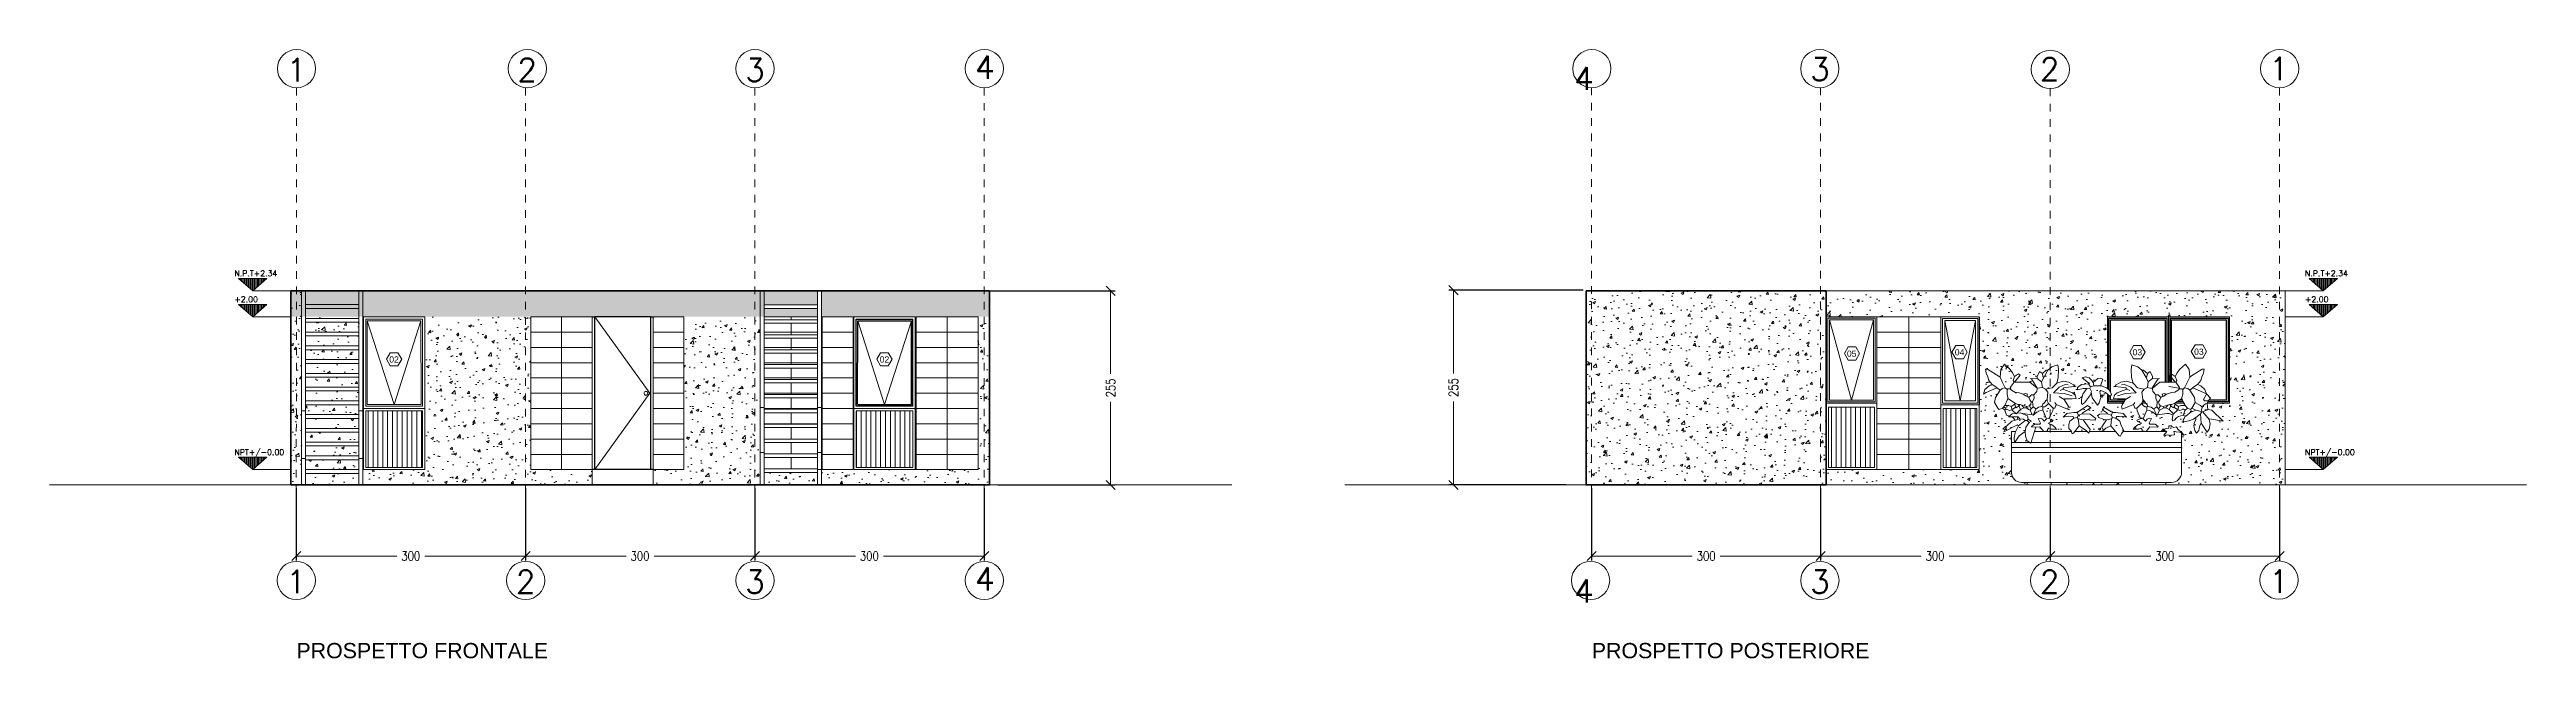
# Model space of a CAD drawing. Header units: inches. Extents: x 15 to 6535, y 214 to 4594.
# Drawn here: x 122.42 to 154.83, y 247.06 to 255.03 of the extents above; entities that cross this region are included whole.
import ezdxf

# ---------------------------------------------------------------- set-up
doc = ezdxf.new("R2010")
doc.units = ezdxf.units.IN
doc.header["$MEASUREMENT"] = 0
doc.linetypes.add('CENTER', pattern=[2, 1.25, -0.25, 0.25, -0.25])
for name, color, linetype, lineweight in [('$0$A-GLAZ-FULL', 4, 'Continuous', 18), ('$1$A-GLAZ-FULL', 4, 'Continuous', 25), ('A-ANNO-SYMB', 3, 'Continuous', 18), ('A-ANNO-TEXT', 3, 'Continuous', 18), ('A-DOOR-FULL', 4, 'Continuous', 25), ('A-ELEV-MBE1', 7, 'Continuous', 13), ('A-ELEV-MBE2', 4, 'Continuous', 18), ('A-ELEV-PATT', 8, 'Continuous', 13), ('A-FURN', 8, 'Continuous', 18), ('A-SECT-MCUT', 7, 'Continuous', 35), ('A-WALL-FULL', 7, 'Continuous', 35), ('linee di sezione', 3, 'Continuous', 13), ('PROIEZIONI', 145, 'Continuous', 13), ('SIMBOLI FINESTRE', 3, 'Continuous', 13), ('VEGETAZIONE', 94, 'Continuous', 13)]:
    doc.layers.add(name, color=color, linetype=linetype, lineweight=lineweight)
doc.layers.add('Layer1', color=7, linetype='Continuous')
doc.layers.add('linee sezioni frecce', color=5, linetype='Continuous')
doc.styles.add('ARIAL', font='Arial.ttf')
doc.styles.add('E-ROMANS', font='romans.shx', dxfattribs={"width": 0.8})
doc.styles.get("Standard").update_dxf_attribs({"font": 'Arial.ttf'})
doc.dimstyles.new('E-0100_TICK_12', dxfattribs={"dimscale": 0.001, "dimtxt": 120, "dimasz": 120, "dimexe": 60, "dimexo": 40, "dimgap": 60, "dimtad": 0, "dimzin": 0, "dimdsep": 46, "dimtxsty": 'E-ROMANS', "dimblk": 'OBLIQUE', "dimcen": 60, "dimclrd": 256, "dimclre": 256, "dimclrt": 256, "dimadec": 0, "dimazin": 0, "dimtfac": 1, "dimtmove": 1, "dimatfit": 3, "dimldrblk": 'OPEN90', "dimfxl": 1, "dimtfill": 1, "dimtolj": 1, "dimtzin": 0, "dimlwd": -1, "dimarcsym": 0})
pattern_1 = [(50, (149.99646, 356.1131), (0.3643693, -0.0318782), [0.0381, -0.4191]), (355, (149.99646, 356.1131), (-0.0704857, 0.3821133), [0.03048, -0.33528]), (100.451, (150.02682, 356.11045), (0.293885, 0.3502334), [0.03238, -0.35618]), (46.1842, (149.99646, 356.2147), (0.542158, -0.0840847), [0.05715, -0.62865]), (96.6356, (150.04164, 356.2077), (0.4748085, 0.494851), [0.04857, -0.53427]), (351.184, (149.99646, 356.2147), (0.4748092, 0.4948502), [0.04572, -0.50292]), (21, (150.04726, 356.1893), (0.3032298, -0.204531), [0.0381, -0.4191]), (326, (150.04726, 356.1893), (0.123604, 0.3683759), [0.03048, -0.33528]), (71.4514, (150.07253, 356.17227), (0.426833, 0.1638457), [0.03238, -0.35618]), (37.5, (149.99646, 356.11311), (0.0061772, 0.16911008), [0, -0.331216, 0, -0.34036, 0, -0.33655]), (7.5, (149.99646, 356.11311), (0.13363933, 0.20036115), [0, -0.194056, 0, -0.323596, 0, -0.12827]), (327.5, (149.88318, 356.11311), (0.27118119, -0.01145749), [0, -0.127, 0, -0.39624, 0, -0.52578]), (317.5, (149.83238, 356.1131), (0.29625836, 0.050853), [0, -0.1651, 0, -0.263144, 0, -0.37338])]

msp = doc.modelspace()

# ---------------------------------------------------------------- texts
at = {"layer": 'A-ANNO-TEXT', "style": 'E-ROMANS'}
for s, height, p in [('1', 0.3, (125.527, 254.609)), ('2', 0.3, (128.543, 254.609)), ('3', 0.3, (131.523, 254.609)), ('4', 0.3, (134.531, 254.644)), ('4', 0.3, (142.369, 254.497, 9.012)), ('3', 0.3, (145.455, 254.619)), ('2', 0.3, (148.46, 254.619)), ('1', 0.3, (151.46, 254.624)), ('N.P.T+2.34', 0.075, (124.842, 252.059)), ('N.P.T+2.34', 0.075, (151.928, 252.059)), ('+2.00', 0.075, (124.842, 251.719)), ('+2.00', 0.075, (151.928, 251.719)), ('NPT+/-0.00', 0.075, (124.842, 249.719)), ('NPT+/-0.00', 0.075, (151.928, 249.719)), ('1', 0.3, (125.523, 247.911)), ('2', 0.3, (128.523, 247.911)), ('3', 0.3, (131.523, 247.911)), ('4', 0.3, (134.531, 247.946)), ('3', 0.3, (145.455, 247.911)), ('2', 0.3, (148.46, 247.911)), ('1', 0.3, (151.46, 247.916)), ('4', 0.3, (142.369, 247.789, 9.012))]:
    msp.add_text(s, height=height, dxfattribs=at).set_placement(p)
at = {"layer": 'A-ANNO-TEXT', "char_height": 0.2, "attachment_point": 1}
for s, width, insert in [('PROSPETTO FRONTALE', 3.55047, (125.654, 247.26)), ('PROSPETTO POSTERIORE', 3.93386, (142.599, 247.26))]:
    msp.add_mtext_dynamic_manual_height_columns(s, width=width, gutter_width=1, heights=[0.291], dxfattribs=dict(at, insert=insert))
at = {"layer": 'SIMBOLI FINESTRE', "style": 'ARIAL'}
for s, p in [('03', (150.478, 251.032)), ('02', (126.868, 250.93)), ('02', (133.283, 250.93)), ('05', (145.936, 251.006)), ('04', (147.347, 251.024)), ('03', (149.673, 251.024))]:
    msp.add_text(s, height=0.0807, rotation=359.8326, dxfattribs=at).set_placement(p)

# ---------------------------------------------------------------- blocks, each defined once
blk = doc.blocks.new('_Oblique')
at = {"color": 0, "linetype": 'ByBlock', "lineweight": -2}
blk.add_line((-0.5, -0.5), (0.5, 0.5), dxfattribs=at)
blk = doc.blocks.new('*D86')
at = {"layer": 'linee di sezione', "lineweight": -2, "transparency": 16777216}
for p, q in [((142.487, 251.878), (140.729, 251.878)), ((142.263, 249.328), (140.729, 249.328))]:
    blk.add_line(p, q, dxfattribs=at)
at = {"layer": 'linee di sezione', "transparency": 16777216}
for p, q in [((140.789, 251.878), (140.789, 250.786)), ((140.789, 249.328), (140.789, 250.42))]:
    blk.add_line(p, q, dxfattribs=at)
at = {"layer": 'linee di sezione', "transparency": 16777216, "xscale": 0.12, "yscale": 0.12, "zscale": 0.12}
for p, rotation in [((140.789, 251.878), 90), ((140.789, 249.328), 270)]:
    blk.add_blockref('_Oblique', p, dxfattribs=dict(at, rotation=rotation))
at = {"layer": 'linee di sezione', "lineweight": 13, "transparency": 16777216, "insert": (140.789, 250.603), "char_height": 0.12, "attachment_point": 5, "rotation": 90, "style": 'E-ROMANS', "bg_fill": 3, "box_fill_scale": 1.25, "bg_fill_color": 256, "bg_fill_true_color": 13158600, "bg_fill_transparency": 0}
blk.add_mtext('\\A1;255', dxfattribs=at)
blk = doc.blocks.new('_Open90')
at = {"color": 0, "linetype": 'ByBlock', "lineweight": -2}
for p, q in [((0, 0), (-1, 0)), ((-0.5, 0.5), (0, 0)), ((0, 0), (-0.5, -0.5))]:
    blk.add_line(p, q, dxfattribs=at)
blk = doc.blocks.new('*D88')
at = {"layer": 'linee di sezione', "lineweight": -2, "transparency": 16777216}
for p, q in [((134.607, 251.868), (136.365, 251.868)), ((134.831, 249.328), (136.365, 249.328))]:
    blk.add_line(p, q, dxfattribs=at)
at = {"layer": 'linee di sezione', "transparency": 16777216}
for p, q in [((136.305, 251.868), (136.305, 250.782)), ((136.305, 249.328), (136.305, 250.415))]:
    blk.add_line(p, q, dxfattribs=at)
at = {"layer": 'linee di sezione', "transparency": 16777216, "xscale": 0.12, "yscale": 0.12, "zscale": 0.12}
for p, rotation in [((136.305, 251.868), 90), ((136.305, 249.328), 270)]:
    blk.add_blockref('_Oblique', p, dxfattribs=dict(at, rotation=rotation))
at = {"layer": 'linee di sezione', "lineweight": 13, "transparency": 16777216, "insert": (136.305, 250.598), "char_height": 0.12, "attachment_point": 5, "rotation": 90, "style": 'E-ROMANS', "bg_fill": 3, "box_fill_scale": 1.25, "bg_fill_color": 256, "bg_fill_true_color": 13158600, "bg_fill_transparency": 0}
blk.add_mtext('\\A1;255', dxfattribs=at)
blk = doc.blocks.new('*D89')
at = {"layer": 'linee di sezione', "lineweight": -2, "transparency": 16777216}
for p, q in [((142.597, 249.288), (142.597, 248.338)), ((145.592, 249.288), (145.592, 248.338))]:
    blk.add_line(p, q, dxfattribs=at)
at = {"layer": 'linee di sezione', "transparency": 16777216}
for p, q in [((142.597, 248.398), (143.911, 248.398)), ((145.592, 248.398), (144.278, 248.398))]:
    blk.add_line(p, q, dxfattribs=at)
at = {"layer": 'linee di sezione', "transparency": 16777216, "xscale": 0.12, "yscale": 0.12, "zscale": 0.12, "rotation": 180}
blk.add_blockref('_Oblique', (142.597, 248.398), dxfattribs=at)
at = {"layer": 'linee di sezione', "transparency": 16777216, "xscale": 0.12, "yscale": 0.12, "zscale": 0.12}
blk.add_blockref('_Oblique', (145.592, 248.398), dxfattribs=at)
at = {"layer": 'linee di sezione', "lineweight": 13, "transparency": 16777216, "insert": (144.095, 248.398), "char_height": 0.12, "attachment_point": 5, "style": 'E-ROMANS', "bg_fill": 3, "box_fill_scale": 1.25, "bg_fill_color": 256, "bg_fill_true_color": 13158600, "bg_fill_transparency": 0}
blk.add_mtext('\\A1;300', dxfattribs=at)
blk = doc.blocks.new('*D90')
at = {"layer": 'linee di sezione', "lineweight": -2, "transparency": 16777216}
for p, q in [((145.592, 249.288), (145.592, 248.338)), ((148.597, 249.288), (148.597, 248.338))]:
    blk.add_line(p, q, dxfattribs=at)
at = {"layer": 'linee di sezione', "transparency": 16777216}
for p, q in [((145.592, 248.398), (146.906, 248.398)), ((148.597, 248.398), (147.273, 248.398))]:
    blk.add_line(p, q, dxfattribs=at)
at = {"layer": 'linee di sezione', "transparency": 16777216, "xscale": 0.12, "yscale": 0.12, "zscale": 0.12, "rotation": 180}
blk.add_blockref('_Oblique', (145.592, 248.398), dxfattribs=at)
at = {"layer": 'linee di sezione', "transparency": 16777216, "xscale": 0.12, "yscale": 0.12, "zscale": 0.12}
blk.add_blockref('_Oblique', (148.597, 248.398), dxfattribs=at)
at = {"layer": 'linee di sezione', "lineweight": 13, "transparency": 16777216, "insert": (147.09, 248.398), "char_height": 0.12, "attachment_point": 5, "style": 'E-ROMANS', "bg_fill": 3, "box_fill_scale": 1.25, "bg_fill_color": 256, "bg_fill_true_color": 13158600, "bg_fill_transparency": 0}
blk.add_mtext('\\A1;300', dxfattribs=at)
blk = doc.blocks.new('*D91')
at = {"layer": 'linee di sezione', "lineweight": -2, "transparency": 16777216}
for p, q in [((148.597, 249.288), (148.597, 248.338)), ((151.597, 249.288), (151.597, 248.338))]:
    blk.add_line(p, q, dxfattribs=at)
at = {"layer": 'linee di sezione', "transparency": 16777216}
for p, q in [((148.597, 248.398), (149.911, 248.398)), ((151.597, 248.398), (150.278, 248.398))]:
    blk.add_line(p, q, dxfattribs=at)
at = {"layer": 'linee di sezione', "transparency": 16777216, "xscale": 0.12, "yscale": 0.12, "zscale": 0.12, "rotation": 180}
blk.add_blockref('_Oblique', (148.597, 248.398), dxfattribs=at)
at = {"layer": 'linee di sezione', "transparency": 16777216, "xscale": 0.12, "yscale": 0.12, "zscale": 0.12}
blk.add_blockref('_Oblique', (151.597, 248.398), dxfattribs=at)
at = {"layer": 'linee di sezione', "lineweight": 13, "transparency": 16777216, "insert": (150.095, 248.398), "char_height": 0.12, "attachment_point": 5, "style": 'E-ROMANS', "bg_fill": 3, "box_fill_scale": 1.25, "bg_fill_color": 256, "bg_fill_true_color": 13158600, "bg_fill_transparency": 0}
blk.add_mtext('\\A1;300', dxfattribs=at)
blk = doc.blocks.new('*D92')
at = {"layer": 'linee di sezione', "lineweight": -2, "transparency": 16777216}
for p, q in [((125.652, 249.288), (125.652, 248.338)), ((128.652, 249.288), (128.652, 248.338))]:
    blk.add_line(p, q, dxfattribs=at)
at = {"layer": 'linee di sezione', "transparency": 16777216}
for p, q in [((125.652, 248.398), (126.966, 248.398)), ((128.652, 248.398), (127.333, 248.398))]:
    blk.add_line(p, q, dxfattribs=at)
at = {"layer": 'linee di sezione', "transparency": 16777216, "xscale": 0.12, "yscale": 0.12, "zscale": 0.12, "rotation": 180}
blk.add_blockref('_Oblique', (125.652, 248.398), dxfattribs=at)
at = {"layer": 'linee di sezione', "transparency": 16777216, "xscale": 0.12, "yscale": 0.12, "zscale": 0.12}
blk.add_blockref('_Oblique', (128.652, 248.398), dxfattribs=at)
at = {"layer": 'linee di sezione', "lineweight": 13, "transparency": 16777216, "insert": (127.15, 248.398), "char_height": 0.12, "attachment_point": 5, "style": 'E-ROMANS', "bg_fill": 3, "box_fill_scale": 1.25, "bg_fill_color": 256, "bg_fill_true_color": 13158600, "bg_fill_transparency": 0}
blk.add_mtext('\\A1;300', dxfattribs=at)
blk = doc.blocks.new('*D93')
at = {"layer": 'linee di sezione', "lineweight": -2, "transparency": 16777216}
for p, q in [((128.652, 249.288), (128.652, 248.338)), ((131.652, 249.288), (131.652, 248.338))]:
    blk.add_line(p, q, dxfattribs=at)
at = {"layer": 'linee di sezione', "transparency": 16777216}
for p, q in [((128.652, 248.398), (129.966, 248.398)), ((131.652, 248.398), (130.333, 248.398))]:
    blk.add_line(p, q, dxfattribs=at)
at = {"layer": 'linee di sezione', "transparency": 16777216, "xscale": 0.12, "yscale": 0.12, "zscale": 0.12, "rotation": 180}
blk.add_blockref('_Oblique', (128.652, 248.398), dxfattribs=at)
at = {"layer": 'linee di sezione', "transparency": 16777216, "xscale": 0.12, "yscale": 0.12, "zscale": 0.12}
blk.add_blockref('_Oblique', (131.652, 248.398), dxfattribs=at)
at = {"layer": 'linee di sezione', "lineweight": 13, "transparency": 16777216, "insert": (130.149, 248.398), "char_height": 0.12, "attachment_point": 5, "style": 'E-ROMANS', "bg_fill": 3, "box_fill_scale": 1.25, "bg_fill_color": 256, "bg_fill_true_color": 13158600, "bg_fill_transparency": 0}
blk.add_mtext('\\A1;300', dxfattribs=at)
blk = doc.blocks.new('*D94')
at = {"layer": 'linee di sezione', "lineweight": -2, "transparency": 16777216}
for p, q in [((131.652, 249.288), (131.652, 248.338)), ((134.652, 249.288), (134.652, 248.338))]:
    blk.add_line(p, q, dxfattribs=at)
at = {"layer": 'linee di sezione', "transparency": 16777216}
for p, q in [((131.652, 248.398), (132.966, 248.398)), ((134.652, 248.398), (133.333, 248.398))]:
    blk.add_line(p, q, dxfattribs=at)
at = {"layer": 'linee di sezione', "transparency": 16777216, "xscale": 0.12, "yscale": 0.12, "zscale": 0.12, "rotation": 180}
blk.add_blockref('_Oblique', (131.652, 248.398), dxfattribs=at)
at = {"layer": 'linee di sezione', "transparency": 16777216, "xscale": 0.12, "yscale": 0.12, "zscale": 0.12}
blk.add_blockref('_Oblique', (134.652, 248.398), dxfattribs=at)
at = {"layer": 'linee di sezione', "lineweight": 13, "transparency": 16777216, "insert": (133.149, 248.398), "char_height": 0.12, "attachment_point": 5, "style": 'E-ROMANS', "bg_fill": 3, "box_fill_scale": 1.25, "bg_fill_color": 256, "bg_fill_true_color": 13158600, "bg_fill_transparency": 0}
blk.add_mtext('\\A1;300', dxfattribs=at)

# ---------------------------------------------------------------- hatches: boundary and pattern name
at = {"layer": 'A-ELEV-PATT'}
h = msp.add_hatch(dxfattribs=at)
h.set_pattern_fill('ANSI31', color=256, scale=0.005, angle=225, style=0)
h.set_pattern_definition([(270, (329.565418, 120.203218), (0.015875, -4e-17), [])])
h.paths.add_polyline_path([(124.898, 252.031), (125.082, 251.868), (125.266, 252.031)])
h = msp.add_hatch(dxfattribs=at)
h.set_pattern_fill('AR-CONC', color=256, scale=0.002, angle=360, style=0)
h.set_pattern_definition([(50, (101.91445, 199.76893), (0.3643693, -0.0318782), [0.0381, -0.4191]), (355, (101.91445, 199.76893), (-0.0704857, 0.3821133), [0.03048, -0.33528]), (100.451, (101.9448, 199.76627), (0.293885, 0.3502334), [0.03238, -0.35618]), (46.1842, (101.91445, 199.87053), (0.542158, -0.0840847), [0.05715, -0.62865]), (96.6356, (101.95963, 199.8635), (0.4748085, 0.494851), [0.04857, -0.53427]), (351.184, (101.91445, 199.87053), (0.474809, 0.49485), [0.04572, -0.50292]), (21, (101.96525, 199.84513), (0.3032298, -0.204531), [0.0381, -0.4191]), (326, (101.96525, 199.84513), (0.123604, 0.368376), [0.03048, -0.33528]), (71.4514, (101.9905, 199.8281), (0.426833, 0.1638457), [0.03238, -0.35618]), (37.5, (101.91445, 199.76893), (0.0061772, 0.16911008), [0, -0.331216, 0, -0.34036, 0, -0.33655]), (7.5, (101.91445, 199.76893), (0.1336393, 0.20036115), [0, -0.194056, 0, -0.323596, 0, -0.12827]), (327.5, (101.80116, 199.76893), (0.2711812, -0.0114575), [0, -0.127, 0, -0.39624, 0, -0.52578]), (317.5, (101.75036, 199.76893), (0.2962584, 0.050853), [0, -0.1651, 0, -0.263144, 0, -0.37338])])
h.paths.add_polyline_path([(132.472, 251.683), (132.472, 251.638), (131.772, 251.638), (131.772, 251.683)])
h.paths.add_polyline_path([(132.522, 251.868), (132.522, 251.528), (134.722, 251.528), (134.722, 251.868)])
h.paths.add_polyline_path([(132.472, 251.528), (132.472, 251.868), (125.582, 251.868), (125.582, 251.528)])
h = msp.add_hatch(dxfattribs=at)
h.set_pattern_fill('AR-CONC', color=256, scale=0.002, style=0)
h.set_pattern_definition([(50, (149.98646, 356.1131), (0.3643693, -0.0318782), [0.0381, -0.4191]), (355, (149.98646, 356.1131), (-0.0704857, 0.3821133), [0.03048, -0.33528]), (100.451, (150.01682, 356.11045), (0.293885, 0.3502334), [0.03238, -0.35618]), (46.1842, (149.98646, 356.2147), (0.542158, -0.0840847), [0.05715, -0.62865]), (96.6356, (150.03164, 356.2077), (0.4748085, 0.494851), [0.04857, -0.53427]), (351.184, (149.98646, 356.2147), (0.4748092, 0.4948502), [0.04572, -0.50292]), (21, (150.03726, 356.1893), (0.3032298, -0.204531), [0.0381, -0.4191]), (326, (150.03726, 356.1893), (0.123604, 0.3683759), [0.03048, -0.33528]), (71.4514, (150.06253, 356.17227), (0.426833, 0.1638457), [0.03238, -0.35618]), (37.5, (149.98646, 356.11311), (0.0061772, 0.16911008), [0, -0.331216, 0, -0.34036, 0, -0.33655]), (7.5, (149.98646, 356.11311), (0.13363933, 0.20036115), [0, -0.194056, 0, -0.323596, 0, -0.12827]), (327.5, (149.87318, 356.11311), (0.27118119, -0.01145749), [0, -0.127, 0, -0.39624, 0, -0.52578]), (317.5, (149.82238, 356.1131), (0.29625836, 0.050853), [0, -0.1651, 0, -0.263144, 0, -0.37338])])
h.paths.add_polyline_path([(125.772, 250.198), (125.772, 250.068), (126.472, 250.068), (126.472, 250.198)])
h.paths.add_polyline_path([(125.772, 251.458), (125.772, 251.328), (126.472, 251.328), (126.472, 251.458)])
h.paths.add_polyline_path([(125.772, 251.528), (125.772, 251.508), (126.472, 251.508), (126.472, 251.528)])
h.paths.add_polyline_path([(125.772, 251.278), (125.772, 251.148), (126.472, 251.148), (126.472, 251.278)])
h.paths.add_polyline_path([(125.722, 249.328), (125.722, 251.868), (125.582, 251.868), (125.582, 249.328)])
h.paths.add_polyline_path([(125.772, 251.098), (125.772, 250.968), (126.472, 250.968), (126.472, 251.098)])
h.paths.add_polyline_path([(125.772, 249.478), (125.772, 249.328), (126.472, 249.328), (126.472, 249.478)])
h.paths.add_polyline_path([(125.772, 250.918), (125.772, 250.788), (126.472, 250.788), (126.472, 250.918)])
h.paths.add_polyline_path([(125.772, 249.658), (125.772, 249.528), (126.472, 249.528), (126.472, 249.658)])
h.paths.add_polyline_path([(125.772, 250.738), (125.772, 250.608), (126.472, 250.608), (126.472, 250.738)])
h.paths.add_polyline_path([(125.772, 249.838), (125.772, 249.708), (126.472, 249.708), (126.472, 249.838)])
h.paths.add_polyline_path([(125.772, 250.558), (125.772, 250.428), (126.472, 250.428), (126.472, 250.558)])
h.paths.add_polyline_path([(125.772, 250.018), (125.772, 249.888), (126.472, 249.888), (126.472, 250.018)])
h.paths.add_polyline_path([(125.772, 250.378), (125.772, 250.248), (126.472, 250.248), (126.472, 250.378)])
h = msp.add_hatch(dxfattribs=at)
h.set_pattern_fill('AR-CONC', color=256, scale=0.002, angle=180, style=0)
h.set_pattern_definition([(50, (127.25245, 186.07087), (0.3643693, -0.0318782), [0.0381, -0.4191]), (355, (127.25245, 186.07087), (-0.0704857, 0.3821133), [0.03048, -0.33528]), (100.451, (127.2828, 186.0682), (0.293885, 0.3502334), [0.03238, -0.35618]), (46.1842, (127.25245, 186.17247), (0.542158, -0.0840847), [0.05715, -0.62865]), (96.6356, (127.29763, 186.16546), (0.4748085, 0.494851), [0.04857, -0.53427]), (351.184, (127.25245, 186.17247), (0.474809, 0.4948502), [0.04572, -0.50292]), (21, (127.30325, 186.14707), (0.3032298, -0.204531), [0.0381, -0.4191]), (326, (127.30325, 186.14707), (0.123604, 0.368376), [0.03048, -0.33528]), (71.4514, (127.32852, 186.13002), (0.426833, 0.1638457), [0.03238, -0.35618]), (37.5, (127.25245, 186.07087), (0.0061772, 0.16911008), [0, -0.331216, 0, -0.34036, 0, -0.33655]), (7.5, (127.25245, 186.07087), (0.13363933, 0.20036115), [0, -0.194056, 0, -0.323596, 0, -0.12827]), (327.5, (127.13917, 186.07087), (0.2711812, -0.0114575), [0, -0.127, 0, -0.39624, 0, -0.52578]), (317.5, (127.08837, 186.07087), (0.2962584, 0.050853), [0, -0.1651, 0, -0.263144, 0, -0.37338])])
h.paths.add_polyline_path([(142.527, 249.328), (145.667, 249.328), (145.667, 251.528), (145.667, 251.868), (145.527, 251.868), (145.527, 249.528), (145.527, 251.868), (142.527, 251.868)])
h = msp.add_hatch(dxfattribs=at)
h.set_pattern_fill('AR-CONC', color=256, scale=0.002, angle=360, style=0)
h.set_pattern_definition([(50, (126.38487, 197.59133), (0.3643693, -0.0318782), [0.0381, -0.4191]), (355, (126.38487, 197.59133), (-0.0704857, 0.3821133), [0.03048, -0.33528]), (100.451, (126.41523, 197.58867), (0.293885, 0.3502334), [0.03238, -0.35618]), (46.1842, (126.38487, 197.69293), (0.542158, -0.0840847), [0.05715, -0.62865]), (96.6356, (126.43005, 197.6859), (0.4748085, 0.494851), [0.04857, -0.53427]), (351.184, (126.38487, 197.6929), (0.474809, 0.49485), [0.04572, -0.50292]), (21, (126.43567, 197.66753), (0.3032298, -0.204531), [0.0381, -0.4191]), (326, (126.43567, 197.66753), (0.123604, 0.368376), [0.03048, -0.33528]), (71.4514, (126.46094, 197.65048), (0.426833, 0.1638457), [0.03238, -0.35618]), (37.5, (126.38487, 197.59133), (0.0061772, 0.16911008), [0, -0.331216, 0, -0.34036, 0, -0.33655]), (7.5, (126.38487, 197.59133), (0.1336393, 0.20036115), [0, -0.194056, 0, -0.323596, 0, -0.12827]), (327.5, (126.27158, 197.59133), (0.2711812, -0.0114575), [0, -0.127, 0, -0.39624, 0, -0.52578]), (317.5, (126.22078, 197.59133), (0.2962584, 0.050853), [0, -0.1651, 0, -0.263144, 0, -0.37338])])
edge = h.paths.add_edge_path()
edge.add_line((148.089, 249.492), (148.089, 249.753))
edge.add_line((148.089, 249.753), (148.597, 249.753))
edge.add_line((148.597, 249.753), (148.597, 249.361))
edge.add_line((148.597, 249.361), (148.22, 249.361))
edge.add_arc((148.22, 249.492), 0.132, 180, 270, ccw=False)
edge = h.paths.add_edge_path()
edge.add_line((150.182, 249.361), (148.597, 249.361))
edge.add_line((148.597, 249.361), (148.597, 249.753))
edge.add_line((148.597, 249.753), (150.314, 249.753))
edge.add_line((150.314, 249.753), (150.314, 249.492))
edge.add_arc((150.182, 249.492), 0.132, 270, 360, ccw=False)
h.paths.add_polyline_path([(148.597, 249.753), (148.597, 249.819), (150.314, 249.819), (150.314, 249.753)])
h.paths.add_polyline_path([(150.314, 249.884), (150.314, 249.819), (148.597, 249.819), (148.597, 249.884)])
h.paths.add_polyline_path([(148.388, 250.026), (148.597, 250.026), (148.597, 249.884), (148.343, 249.884)])
h.paths.add_polyline_path([(150.314, 250.007), (150.314, 249.884), (148.597, 249.884), (148.597, 250.026), (148.872, 250.026), (148.882, 249.997), (148.9, 250.004), (148.917, 250.026), (149.079, 250.026), (149.101, 250.004), (149.109, 250.026), (149.452, 250.026), (149.499, 249.971), (149.517, 249.965), (149.53, 250.002), (149.55, 250.026), (150.12, 250.026), (150.08, 249.979), (150.092, 249.961), (150.107, 249.981), (150.132, 249.985), (150.153, 249.979), (150.165, 249.961), (150.177, 249.979), (150.22, 249.985), (150.22, 249.991), (150.214, 250.026), (150.232, 250.026), (150.242, 250.024), (150.287, 250.018)])
h.paths.add_polyline_path([(148.089, 249.753), (148.089, 249.819), (148.597, 249.819), (148.597, 249.753)])
h.paths.add_polyline_path([(148.597, 249.884), (148.597, 249.819), (148.089, 249.819), (148.089, 249.884), (148.13, 249.884), (148.13, 249.881), (148.133, 249.884), (148.324, 249.884), (148.34, 249.873), (148.343, 249.884)])
h.paths.add_polyline_path([(147.897, 250.599), (147.897, 250.605), (147.836, 250.642), (147.794, 250.696), (147.776, 250.757), (147.758, 250.787), (147.753, 250.822), (147.751, 250.842), (147.776, 250.842), (147.928, 250.745), (147.94, 250.739), (147.97, 250.667), (148.007, 250.599), (147.965, 250.591), (147.94, 250.569)])
h.paths.add_polyline_path([(147.867, 250.405), (147.879, 250.472), (147.94, 250.569), (147.965, 250.591), (148.007, 250.599), (148.031, 250.575), (148.031, 250.514), (148.043, 250.472), (148.043, 250.459), (148.025, 250.417), (148.013, 250.399), (148.001, 250.368), (147.97, 250.332), (147.928, 250.314), (147.909, 250.332)])
h.paths.add_polyline_path([(148.244, 250.514), (148.177, 250.538), (148.132, 250.544), (148.09, 250.568), (148.073, 250.587), (148.08, 250.593), (148.073, 250.605), (148.122, 250.672), (148.331, 250.672), (148.426, 250.593), (148.426, 250.587), (148.42, 250.551), (148.414, 250.544), (148.383, 250.508), (148.353, 250.508), (148.317, 250.472), (148.292, 250.49), (148.298, 250.514), (148.274, 250.526)])
h.paths.add_polyline_path([(148.633, 250.332), (148.597, 250.367), (148.597, 250.594), (148.62, 250.599), (148.681, 250.66), (148.766, 250.684), (148.841, 250.673), (148.9, 250.638), (148.918, 250.617), (148.791, 250.605), (148.772, 250.599), (148.76, 250.581), (148.809, 250.563), (148.888, 250.532), (148.924, 250.502), (148.936, 250.459), (148.882, 250.453), (148.785, 250.453), (148.778, 250.447), (148.833, 250.356), (148.821, 250.32), (148.675, 250.38), (148.657, 250.332)])
h.paths.add_polyline_path([(148.56, 250.034), (148.511, 250.028), (148.462, 250.089), (148.359, 250.083), (148.353, 250.095), (148.389, 250.125), (148.462, 250.125), (148.469, 250.137), (148.438, 250.198), (148.467, 250.201), (148.495, 250.189), (148.517, 250.162), (148.548, 250.192), (148.578, 250.198), (148.597, 250.19), (148.597, 250.147), (148.572, 250.137), (148.596, 250.119), (148.597, 250.119), (148.597, 250.064), (148.578, 250.07), (148.56, 250.052)])
h.paths.add_polyline_path([(148.266, 250.17), (148.248, 250.188), (148.199, 250.194), (148.175, 250.219), (148.052, 250.219), (148.099, 250.259), (148.146, 250.265), (148.152, 250.259), (148.161, 250.267), (148.206, 250.273), (148.298, 250.234), (148.309, 250.188), (148.296, 250.17)])
h.paths.add_polyline_path([(148.238, 250.265), (148.227, 250.264), (148.206, 250.273), (148.161, 250.267), (148.207, 250.314), (148.25, 250.338), (148.28, 250.338), (148.317, 250.314), (148.335, 250.307), (148.359, 250.247)])
h.paths.add_polyline_path([(148.189, 250.356), (148.207, 250.314), (148.152, 250.259), (148.098, 250.307), (148.098, 250.314), (148.146, 250.344), (148.152, 250.338), (148.189, 250.362)])
h.paths.add_polyline_path([(150.15, 250.263), (150.122, 250.265), (150.001, 250.247), (150.025, 250.307), (150.043, 250.314), (150.08, 250.338), (150.11, 250.338), (150.153, 250.314), (150.207, 250.259), (150.202, 250.242)])
h.paths.add_polyline_path([(150.159, 250.38), (150.134, 250.374), (150.074, 250.356), (150.037, 250.362), (150.019, 250.38), (150.013, 250.417), (150.031, 250.441), (150.043, 250.472), (150.068, 250.49), (150.08, 250.49), (150.116, 250.514), (150.183, 250.538), (150.227, 250.544), (150.269, 250.568), (150.286, 250.587), (150.317, 250.587), (150.329, 250.575), (150.329, 250.514), (150.317, 250.472), (150.317, 250.459), (150.22, 250.393), (150.183, 250.38)])
h.paths.add_polyline_path([(150.171, 250.356), (150.153, 250.314), (150.11, 250.338), (150.134, 250.374), (150.159, 250.38), (150.171, 250.362)])
h.paths.add_polyline_path([(149.539, 250.32), (149.527, 250.356), (149.581, 250.447), (149.575, 250.453), (149.478, 250.453), (149.423, 250.459), (149.435, 250.502), (149.472, 250.532), (149.551, 250.563), (149.6, 250.581), (149.587, 250.599), (149.569, 250.605), (149.442, 250.617), (149.46, 250.638), (149.519, 250.673), (149.594, 250.684), (149.679, 250.66), (149.739, 250.599), (149.824, 250.581), (149.794, 250.544), (149.806, 250.447), (149.806, 250.429), (149.788, 250.393), (149.727, 250.332), (149.703, 250.332), (149.685, 250.38)])
h.paths.add_polyline_path([(149.399, 250.192), (149.387, 250.101), (149.322, 250.071), (149.292, 250.04), (149.273, 250.089), (149.332, 250.18)])
h.paths.add_polyline_path([(149.07, 250.034), (148.973, 250.101), (148.961, 250.192), (149.028, 250.18), (149.119, 250.052), (149.101, 250.004)])
h.paths.add_polyline_path([(148.949, 250.21), (148.961, 250.192), (148.973, 250.101), (148.9, 250.004), (148.882, 249.997), (148.87, 250.034), (148.841, 250.068), (148.838, 250.12), (148.851, 250.162), (148.906, 250.204)])
h.paths.add_polyline_path([(148.949, 250.277), (148.949, 250.271), (148.967, 250.241), (148.949, 250.21), (148.906, 250.204), (148.894, 250.222), (148.833, 250.228), (148.766, 250.217), (148.811, 250.261), (148.906, 250.277)])
h.paths.add_polyline_path([(149.007, 250.395), (149.006, 250.448), (149.023, 250.518), (149.074, 250.59), (149.116, 250.596), (149.134, 250.553), (149.128, 250.535), (149.134, 250.523), (149.043, 250.401), (149.019, 250.383)])
h.paths.add_polyline_path([(150.681, 250.192), (150.675, 250.186), (150.59, 250.283), (150.657, 250.314), (150.712, 250.307), (150.859, 250.161)])
h.paths.add_polyline_path([(150.578, 250.283), (150.59, 250.283), (150.675, 250.186), (150.689, 250.128), (150.676, 250.06), (150.648, 250.018), (150.578, 250.125), (150.572, 250.137), (150.56, 250.259)])
h.paths.add_polyline_path([(150.471, 250.19), (150.407, 250.165), (150.341, 250.156), (150.335, 250.174), (150.347, 250.198), (150.359, 250.228), (150.371, 250.228), (150.444, 250.289), (150.457, 250.289), (150.499, 250.307), (150.572, 250.289), (150.578, 250.283), (150.56, 250.259), (150.499, 250.21)])
h.paths.add_polyline_path([(150.39, 250.332), (150.359, 250.368), (150.347, 250.398), (150.348, 250.398), (150.335, 250.417), (150.317, 250.459), (150.317, 250.472), (150.329, 250.514), (150.329, 250.575), (150.353, 250.599), (150.395, 250.591), (150.42, 250.569), (150.481, 250.472), (150.493, 250.405), (150.45, 250.332), (150.432, 250.314)])
h.paths.add_polyline_path([(150.335, 250.417), (150.317, 250.459), (150.227, 250.398), (150.348, 250.398)])
h.paths.add_polyline_path([(150.329, 250.575), (150.353, 250.599), (150.395, 250.591), (150.42, 250.569), (150.481, 250.472), (150.493, 250.405), (150.489, 250.398), (150.943, 250.398), (150.943, 251.528), (149.343, 251.528), (149.343, 250.398), (149.552, 250.398), (149.581, 250.447), (149.575, 250.453), (149.478, 250.453), (149.423, 250.459), (149.435, 250.502), (149.472, 250.532), (149.551, 250.563), (149.6, 250.581), (149.587, 250.599), (149.569, 250.605), (149.442, 250.617), (149.46, 250.638), (149.519, 250.673), (149.594, 250.684), (149.679, 250.66), (149.739, 250.599), (149.824, 250.581), (149.794, 250.544), (149.806, 250.447), (149.806, 250.429), (149.791, 250.398), (150.016, 250.398), (150.013, 250.417), (150.031, 250.441), (150.043, 250.472), (150.068, 250.49), (150.08, 250.49), (150.116, 250.514), (150.183, 250.538), (150.227, 250.544), (150.269, 250.568), (150.286, 250.587), (150.317, 250.587)])
h.paths.add_polyline_path([(148.952, 250.602), (149.007, 250.644), (149.098, 250.651), (149.122, 250.614), (149.116, 250.596), (149.074, 250.59), (149.028, 250.591), (148.952, 250.572)])
h.paths.add_polyline_path([(148.426, 250.587), (148.426, 250.593), (148.493, 250.605), (148.535, 250.581), (148.566, 250.544), (148.554, 250.447), (148.535, 250.429), (148.535, 250.423), (148.511, 250.393), (148.499, 250.386), (148.487, 250.356), (148.444, 250.344), (148.408, 250.32), (148.408, 250.326), (148.371, 250.35), (148.365, 250.417), (148.384, 250.462), (148.383, 250.508), (148.414, 250.544), (148.42, 250.551)])
h.paths.add_polyline_path([(147.742, 250.579), (147.795, 250.626), (147.836, 250.642), (147.897, 250.605), (147.897, 250.599), (147.757, 250.538), (147.721, 250.514)])
h.paths.add_polyline_path([(148.13, 249.884), (148.089, 249.884), (148.089, 250.026), (148.144, 250.026), (148.139, 250.016), (148.126, 249.946)])
h.paths.add_polyline_path([(145.667, 251.528), (147.667, 251.528), (147.667, 249.528), (145.667, 249.528), (145.667, 249.328), (151.668, 249.328), (151.668, 251.868), (150.704, 251.868), (145.667, 251.868)])
h = msp.add_hatch(dxfattribs=at)
h.set_pattern_fill('ANSI31', color=256, scale=0.005, angle=585, style=0)
h.set_pattern_definition([(270, (356.651465, 120.203218), (0.015875, -5e-17), [])])
h.paths.add_polyline_path([(151.984, 252.031), (152.168, 251.868), (152.352, 252.031)])
h = msp.add_hatch(dxfattribs=at)
h.set_pattern_fill('ANSI31', color=256, scale=0.005, angle=225, style=0)
h.set_pattern_definition([(270, (329.565418, 119.863218), (0.015875, -4e-17), [])])
h.paths.add_polyline_path([(124.898, 251.691), (125.082, 251.528), (125.266, 251.691)])
h = msp.add_hatch(dxfattribs=at)
h.set_pattern_fill('AR-CONC', color=256, scale=0.002, style=0)
h.set_pattern_definition(pattern_1)
h.paths.add_polyline_path([(128.582, 249.328), (129.522, 249.328), (129.522, 249.528), (128.722, 249.528), (128.722, 250.128), (128.722, 250.328), (128.722, 250.528), (128.722, 250.728), (128.722, 250.928), (128.722, 251.128), (128.722, 251.328), (128.722, 251.525), (127.332, 251.525), (127.332, 250.378), (127.332, 249.528), (126.532, 249.528), (126.522, 249.528), (126.522, 249.328)])
h.paths.add_polyline_path([(131.722, 250.343), (131.722, 251.528), (130.722, 251.528), (130.722, 251.328), (130.722, 251.128), (130.722, 250.928), (130.722, 250.728), (130.722, 250.528), (130.722, 250.328), (130.722, 250.128), (130.722, 249.928), (130.722, 249.728), (130.722, 249.528), (130.322, 249.528), (130.322, 249.328), (131.722, 249.328)])
h = msp.add_hatch(dxfattribs=at)
h.set_pattern_fill('AR-CONC', color=256, scale=0.002, style=0)
h.set_pattern_definition(pattern_1)
h.paths.add_polyline_path([(131.772, 249.493), (131.772, 249.343), (132.472, 249.343), (132.472, 249.493)])
h.paths.add_polyline_path([(132.522, 249.528), (132.522, 249.328), (134.722, 249.328), (134.722, 251.528), (134.572, 251.528), (134.572, 249.528)])
h = msp.add_hatch(dxfattribs=at)
h.set_pattern_fill('ANSI31', color=256, scale=0.005, angle=585, style=0)
h.set_pattern_definition([(270, (356.651465, 119.863218), (0.015875, -5e-17), [])])
h.paths.add_polyline_path([(151.984, 251.691), (152.168, 251.528), (152.352, 251.691)])
h = msp.add_hatch(dxfattribs=at)
h.set_pattern_fill('ANSI31', color=256, scale=0.02, angle=45, style=0)
h.set_pattern_definition([(90, (158.59646, 356.11311), (-0.0635, 7e-18), [])])
h.paths.add_polyline_path([(127.302, 250.298), (126.562, 250.298), (126.562, 249.558), (127.302, 249.558)])
h = msp.add_hatch(dxfattribs=at)
h.set_pattern_fill('ANSI31', color=256, scale=0.02, angle=45, style=0)
h.set_pattern_definition([(90, (149.99646, 356.11311), (-0.0635, 7e-18), [])])
h.paths.add_polyline_path([(132.977, 250.298), (132.977, 249.558), (133.717, 249.558), (133.717, 250.298)])
h = msp.add_hatch(dxfattribs=at)
h.set_pattern_fill('ANSI31', color=256, scale=0.02, angle=405, style=0)
h.set_pattern_definition([(90, (126.04774, 192.627156), (-0.0635, 4e-17), [])])
h.paths.add_polyline_path([(145.697, 249.558), (146.297, 249.558), (146.297, 249.76), (146.297, 250.348), (146.138, 250.348), (145.697, 250.348)])
h = msp.add_hatch(dxfattribs=at)
h.set_pattern_fill('ANSI31', color=256, scale=0.02, angle=405, style=0)
h.set_pattern_definition([(90, (127.54745, 192.60712), (-0.0635, 4e-17), [])])
h.paths.add_polyline_path([(147.197, 249.558), (147.637, 249.558), (147.637, 249.74), (147.637, 250.298), (147.637, 250.328), (147.197, 250.328)])
h = msp.add_hatch(dxfattribs=at)
h.set_pattern_fill('ANSI31', color=256, scale=0.005, angle=225, style=0)
h.set_pattern_definition([(270, (329.565418, 117.863218), (0.015875, -4e-17), [])])
h.paths.add_polyline_path([(124.898, 249.691), (125.082, 249.528), (125.266, 249.691)])
h = msp.add_hatch(dxfattribs=at)
h.set_pattern_fill('ANSI31', color=256, scale=0.005, angle=585, style=0)
h.set_pattern_definition([(270, (356.651465, 117.863218), (0.015875, -5e-17), [])])
h.paths.add_polyline_path([(151.984, 249.691), (152.168, 249.528), (152.352, 249.691)])

# ---------------------------------------------------------------- linework, layer by layer
at = {"layer": '$0$A-GLAZ-FULL'}
for p, q in [((126.562, 251.498), (127.302, 251.498)), ((126.562, 250.358), (126.562, 251.498)), ((127.302, 250.358), (127.302, 251.498)), ((127.302, 250.358), (126.562, 250.358))]:
    msp.add_line(p, q, dxfattribs=at)
at = {"layer": '$0$A-GLAZ-FULL', "color": 4}
for p, q in [((126.58, 250.381), (126.581, 251.475)), ((126.581, 251.475), (127.283, 251.475)), ((127.284, 250.381), (127.283, 251.475)), ((126.581, 250.381), (127.283, 250.381))]:
    msp.add_line(p, q, dxfattribs=at)
at = {"layer": '$0$A-GLAZ-FULL', "color": 0}
for p, q in [((145.688, 250.414), (145.688, 251.512)), ((145.688, 251.512), (146.306, 251.512)), ((145.708, 250.437), (145.708, 251.489)), ((145.708, 251.489), (146.286, 251.489)), ((146.286, 250.437), (146.286, 251.489)), ((146.306, 250.414), (146.306, 251.512)), ((147.617, 251.478), (147.217, 251.478)), ((147.217, 251.478), (147.217, 250.428)), ((147.617, 251.478), (147.617, 250.428)), ((147.647, 251.508), (147.647, 250.398)), ((146.306, 250.414), (145.688, 250.414)), ((146.286, 250.437), (145.708, 250.437)), ((147.647, 250.398), (147.187, 250.398)), ((147.617, 250.428), (147.217, 250.428))]:
    msp.add_line(p, q, dxfattribs=at)
msp.add_lwpolyline([(147.647, 251.508), (147.187, 251.508), (147.187, 250.398)], dxfattribs=at)
at = {"layer": '$1$A-GLAZ-FULL'}
for p, q in [((132.977, 251.498), (133.717, 251.498)), ((132.977, 250.358), (132.977, 251.498)), ((133.717, 250.358), (133.717, 251.498)), ((150.164, 251.512, 0), (150.926, 251.512, 0)), ((133.717, 250.358), (132.977, 250.358))]:
    msp.add_line(p, q, dxfattribs=at)
at = {"layer": '$1$A-GLAZ-FULL', "color": 4}
for p, q in [((132.995, 250.381), (132.996, 251.475)), ((132.996, 251.475), (133.698, 251.475)), ((133.699, 250.381), (133.698, 251.475)), ((149.383, 250.54), (149.383, 251.489)), ((149.383, 251.489), (150.103, 251.489, 0)), ((150.103, 250.672, 0), (150.103, 251.489, 0)), ((150.183, 250.672, 0), (150.183, 251.489, 0)), ((150.183, 251.489, 0), (150.903, 251.489, 0)), ((150.903, 250.438, 0), (150.903, 251.489, 0)), ((149.383, 250.437), (149.383, 250.494)), ((132.996, 250.381), (133.698, 250.381)), ((149.575, 250.437, 0), (149.383, 250.437)), ((150.326, 250.438, 0), (150.285, 250.438, 0)), ((150.903, 250.438, 0), (150.67, 250.438, 0))]:
    msp.add_line(p, q, dxfattribs=at)
at = {"layer": '$1$A-GLAZ-FULL', "color": 7, "true_color": 0xffffff}
for p, q in [((147.667, 251.528), (147.667, 250.378)), ((150.164, 251.512, 0), (150.164, 250.672, 0))]:
    msp.add_line(p, q, dxfattribs=at)
at = {"layer": '$1$A-GLAZ-FULL', "color": 7}
for p, q in [((149.364, 250.574), (149.364, 251.512)), ((149.364, 251.512), (150.126, 251.512, 0)), ((150.126, 250.672, 0), (150.126, 251.512, 0)), ((150.143, 251.528, 0), (150.143, 250.672, 0)), ((150.926, 250.415, 0), (150.926, 251.512, 0)), ((149.364, 250.414), (149.364, 250.499)), ((149.562, 250.414, 0), (149.364, 250.414)), ((149.831, 250.414, 0), (149.799, 250.414, 0)), ((150.337, 250.415, 0), (150.252, 250.415, 0)), ((150.926, 250.415, 0), (150.658, 250.415, 0))]:
    msp.add_line(p, q, dxfattribs=at)
for p, q in [((129.522, 251.528), (129.557, 251.528)), ((130.287, 251.528), (130.322, 251.528))]:
    msp.add_line(p, q)
at = {"layer": 'A-ANNO-SYMB', "linetype": 'CENTER', "ltscale": 0.04}
for p, q in [((125.654, 254.526), (125.652, 248.328)), ((128.652, 254.525), (128.652, 248.328)), ((131.652, 254.526), (131.652, 248.328)), ((134.652, 254.526), (134.652, 248.328)), ((145.592, 254.528), (145.592, 248.328)), ((148.597, 254.516), (148.597, 248.328)), ((151.597, 254.526), (151.597, 248.328))]:
    msp.add_line(p, q, dxfattribs=at)
at = {"layer": 'A-ANNO-SYMB'}
for points in [[(125.082, 251.868), (124.898, 252.031), (125.266, 252.031)], [(152.168, 251.868), (151.984, 252.031), (152.352, 252.031)], [(125.082, 251.528), (124.898, 251.691), (125.266, 251.691)], [(152.168, 251.528), (151.984, 251.691), (152.352, 251.691)], [(125.082, 249.528), (124.898, 249.691), (125.266, 249.691)], [(152.168, 249.528), (151.984, 249.691), (152.352, 249.691)]]:
    msp.add_lwpolyline(points, close=True, dxfattribs=at)
for centre in [(125.655, 254.776), (128.675, 254.776), (131.652, 254.776), (134.652, 254.776), (142.6, 254.776), (145.582, 254.776), (148.597, 254.766), (151.597, 254.776), (125.652, 248.078), (128.652, 248.078), (131.652, 248.078), (134.652, 248.078), (142.583, 248.078), (145.583, 248.078), (148.588, 248.078), (151.588, 248.083)]:
    msp.add_circle(centre, 0.25, dxfattribs=at)
at = {"layer": 'A-DOOR-FULL'}
for p, q in [((130.287, 251.528), (129.557, 251.528)), ((129.557, 249.528), (129.557, 251.528)), ((130.287, 251.528), (130.287, 249.528)), ((130.322, 249.528), (129.522, 249.528))]:
    msp.add_line(p, q, dxfattribs=at)
at = {"layer": 'A-ELEV-MBE1'}
for p, q in [((125.722, 250.293), (125.722, 251.868)), ((125.722, 249.673), (125.722, 251.868)), ((125.772, 250.299), (125.772, 251.868)), ((126.472, 250.299), (126.472, 251.868)), ((126.522, 250.299), (126.522, 251.868)), ((142.527, 251.868), (145.517, 251.868)), ((151.668, 251.868), (151.668, 249.328)), ((125.772, 251.688), (126.472, 251.688)), ((125.772, 251.638), (126.472, 251.638)), ((125.772, 251.508), (126.472, 251.508)), ((125.772, 251.458), (126.472, 251.458)), ((126.532, 249.528), (126.532, 251.528)), ((126.532, 251.528), (127.332, 251.528)), ((127.332, 250.328), (127.332, 251.528)), ((129.522, 251.528), (129.522, 249.798)), ((131.722, 251.528), (131.722, 249.528)), ((131.772, 251.528), (132.472, 251.528)), ((132.947, 251.528), (133.747, 251.528)), ((132.947, 249.528), (132.947, 251.528)), ((133.747, 249.528), (133.747, 251.528)), ((147.127, 251.528), (146.481, 251.528)), ((147.167, 249.528), (147.167, 251.528)), ((147.167, 251.528), (147.667, 251.528)), ((147.667, 249.528), (147.667, 251.528)), ((147.667, 251.528), (147.667, 250.328)), ((150.143, 251.528, 0), (150.943, 251.529, 0)), ((125.772, 251.328), (126.472, 251.328)), ((125.772, 251.278), (126.472, 251.278)), ((125.772, 251.148), (126.472, 251.148)), ((125.772, 251.098), (126.472, 251.098)), ((125.772, 250.968), (126.472, 250.968)), ((125.772, 250.918), (126.472, 250.918)), ((125.772, 250.788), (126.472, 250.788)), ((127.332, 250.811), (127.332, 250.378)), ((125.772, 250.738), (126.472, 250.738)), ((125.772, 250.608), (126.472, 250.608)), ((125.772, 250.558), (126.472, 250.558)), ((127.332, 250.528), (127.332, 249.528)), ((125.722, 250.299), (125.772, 250.299)), ((125.772, 250.428), (126.472, 250.428)), ((125.772, 250.378), (126.472, 250.378)), ((125.772, 250.299), (125.772, 249.673)), ((125.772, 250.248), (126.472, 250.248)), ((125.772, 250.198), (126.472, 250.198)), ((126.472, 250.299), (126.472, 249.673)), ((126.472, 250.299), (126.522, 250.299)), ((126.522, 250.299), (126.522, 249.673)), ((126.532, 250.328), (127.332, 250.328)), ((126.562, 250.298), (127.302, 250.298)), ((126.562, 250.298), (126.562, 249.558)), ((127.302, 250.298), (127.302, 249.558)), ((132.947, 250.328), (133.747, 250.328)), ((132.977, 250.298), (133.717, 250.298)), ((132.977, 250.298), (132.977, 249.558)), ((133.717, 250.298), (133.717, 249.558)), ((145.697, 249.558), (145.697, 250.348)), ((146.297, 250.348), (145.697, 250.348)), ((146.297, 250.348), (146.297, 249.558)), ((147.667, 250.378), (147.167, 250.378)), ((147.197, 249.558), (147.197, 250.328)), ((147.637, 250.328), (147.197, 250.328)), ((147.637, 250.328), (147.637, 249.558)), ((125.772, 250.068), (126.472, 250.068)), ((125.772, 250.018), (126.472, 250.018)), ((125.772, 249.888), (126.472, 249.888)), ((125.772, 249.838), (126.472, 249.838)), ((129.522, 249.928), (129.122, 249.928)), ((125.722, 249.673), (125.722, 249.328)), ((125.722, 249.673), (125.772, 249.673)), ((125.772, 249.708), (126.472, 249.708)), ((125.772, 249.673), (125.772, 249.328)), ((125.772, 249.658), (126.472, 249.658)), ((125.772, 249.528), (126.472, 249.528)), ((125.772, 249.528), (126.472, 249.528)), ((126.472, 249.673), (126.472, 249.328)), ((126.472, 249.673), (126.522, 249.673)), ((126.522, 249.673), (126.522, 249.328)), ((127.332, 249.528), (126.532, 249.528)), ((126.562, 249.558), (127.302, 249.558)), ((128.722, 249.728), (128.722, 249.528)), ((129.522, 249.728), (129.522, 249.798)), ((129.522, 249.728), (129.522, 249.528)), ((129.522, 249.728), (129.522, 249.528)), ((129.522, 249.528), (129.522, 249.328)), ((130.322, 249.528), (130.322, 249.328)), ((132.947, 249.528), (133.757, 249.528)), ((132.977, 249.558), (133.717, 249.558)), ((146.327, 249.528), (145.667, 249.528)), ((145.697, 249.558), (146.297, 249.558)), ((147.666, 249.528), (147.167, 249.528)), ((147.197, 249.558), (147.637, 249.558)), ((125.582, 249.328), (122.424, 249.328)), ((125.582, 249.328), (131.772, 249.328)), ((125.772, 249.478), (126.472, 249.478)), ((137.888, 249.328), (134.722, 249.328)), ((142.527, 249.328), (139.369, 249.328)), ((154.826, 249.328), (151.668, 249.328)), ((145.592, 248.368), (145.602, 248.368))]:
    msp.add_line(p, q, dxfattribs=at)
at = {"layer": 'A-ELEV-MBE1', "color": 0, "ltscale": 0.8}
for p, q in [((131.722, 250.343), (131.722, 251.868)), ((131.772, 250.343), (131.772, 251.868)), ((132.472, 250.343), (132.472, 251.868)), ((132.522, 250.343), (132.522, 251.868)), ((131.772, 251.683), (132.472, 251.683)), ((131.772, 251.638), (132.472, 251.638)), ((131.772, 251.488), (132.472, 251.488)), ((131.772, 251.443), (132.472, 251.443)), ((131.772, 251.293), (132.472, 251.293)), ((131.772, 251.248), (132.472, 251.248)), ((131.772, 251.098), (132.472, 251.098)), ((131.772, 251.053), (132.472, 251.053)), ((131.772, 250.903), (132.472, 250.903)), ((131.772, 250.858), (132.472, 250.858)), ((131.772, 250.708), (132.472, 250.708)), ((131.772, 250.663), (132.472, 250.663)), ((131.772, 250.513), (132.472, 250.513)), ((131.772, 250.468), (132.472, 250.468)), ((131.722, 250.343), (131.772, 250.343)), ((131.722, 250.343), (131.722, 249.328)), ((131.772, 250.343), (131.772, 249.328)), ((131.772, 250.318), (132.472, 250.318)), ((131.772, 250.273), (132.472, 250.273)), ((132.472, 250.343), (132.522, 250.343)), ((132.472, 250.343), (132.472, 249.328)), ((132.522, 250.343), (132.522, 249.328)), ((131.772, 250.123), (132.472, 250.123)), ((131.772, 250.078), (132.472, 250.078)), ((131.772, 249.928), (132.472, 249.928)), ((131.772, 249.883), (132.472, 249.883)), ((131.722, 249.753), (131.772, 249.753)), ((131.772, 249.733), (132.472, 249.733)), ((131.772, 249.688), (132.472, 249.688)), ((131.772, 249.538), (132.472, 249.538)), ((131.772, 249.493), (132.472, 249.493)), ((132.472, 249.753), (132.522, 249.753))]:
    msp.add_line(p, q, dxfattribs=at)
at = {"layer": 'A-ELEV-MBE1', "color": 7}
for p, q in [((145.667, 251.528), (146.327, 251.528, 0)), ((149.343, 251.528), (150.143, 251.528, 0)), ((150.943, 251.529, 0), (150.943, 250.398, 0)), ((146.327, 250.398, 0), (145.667, 250.398)), ((149.552, 250.398, 0), (149.343, 250.398)), ((149.845, 250.398, 0), (149.791, 250.398, 0)), ((150.347, 250.398, 0), (150.227, 250.398, 0)), ((150.943, 250.398, 0), (150.653, 250.398, 0))]:
    msp.add_line(p, q, dxfattribs=at)
at = {"layer": 'A-ELEV-MBE1', "color": 7, "true_color": 0xffffff}
for p, q in [((147.167, 251.528), (147.667, 251.528)), ((149.343, 251.528), (149.343, 250.592)), ((149.343, 250.519), (149.343, 250.398))]:
    msp.add_line(p, q, dxfattribs=at)
at = {"layer": 'A-ELEV-MBE1'}
for points in [[(151.668, 251.868), (145.667, 251.868)], [(132.127, 251.443), (132.127, 251.328), (131.772, 251.328), (131.772, 251.528), (132.127, 251.528), (132.127, 251.488)], [(132.127, 251.488), (132.127, 251.528), (132.472, 251.528)], [(132.472, 251.328), (132.127, 251.328), (132.127, 251.443)], [(132.522, 251.528), (132.532, 251.528), (132.532, 251.328), (132.522, 251.328)], [(131.722, 250.928), (131.722, 251.128)], [(132.127, 251.248), (132.127, 251.128), (131.772, 251.128), (131.772, 251.328), (132.127, 251.328), (132.127, 251.293)], [(131.772, 251.128), (132.127, 251.128), (132.127, 251.098)], [(132.127, 251.293), (132.127, 251.328), (132.472, 251.328)], [(132.472, 251.128), (132.127, 251.128), (132.127, 251.248)], [(132.127, 251.098), (132.127, 251.128), (132.472, 251.128)], [(132.522, 251.328), (132.532, 251.328), (132.532, 251.128), (132.522, 251.128)], [(132.522, 251.128), (132.532, 251.128), (132.532, 250.928), (132.522, 250.928)], [(131.722, 250.728), (131.722, 250.928)], [(132.127, 251.053), (132.127, 250.928), (131.772, 250.928)], [(131.772, 250.928), (132.127, 250.928), (132.127, 250.903)], [(132.127, 250.858), (132.127, 250.728), (131.772, 250.728)], [(132.472, 250.928), (132.127, 250.928), (132.127, 251.053)], [(132.127, 250.903), (132.127, 250.928), (132.472, 250.928)], [(132.472, 250.728), (132.127, 250.728), (132.127, 250.858)], [(132.522, 250.928), (132.532, 250.928), (132.532, 250.728), (132.522, 250.728)], [(131.722, 250.528), (131.722, 250.728)], [(131.722, 250.328), (131.722, 250.528)], [(131.772, 250.728), (132.127, 250.728), (132.127, 250.708)], [(132.127, 250.663), (132.127, 250.528), (131.772, 250.528)], [(131.772, 250.528), (132.127, 250.528), (132.127, 250.513)], [(132.127, 250.468), (132.127, 250.328), (131.772, 250.328)], [(132.127, 250.708), (132.127, 250.728), (132.472, 250.728)], [(132.472, 250.528), (132.127, 250.528), (132.127, 250.663)], [(132.127, 250.513), (132.127, 250.528), (132.472, 250.528)], [(132.472, 250.328), (132.127, 250.328), (132.127, 250.468)], [(132.522, 250.728), (132.532, 250.728), (132.532, 250.528), (132.522, 250.528)], [(132.522, 250.528), (132.532, 250.528), (132.532, 250.328), (132.522, 250.328)], [(131.722, 250.128), (131.722, 250.328)], [(131.772, 250.328), (132.127, 250.328), (132.127, 250.318)], [(132.127, 250.273), (132.127, 250.128), (131.772, 250.128)], [(132.127, 250.318), (132.127, 250.328), (132.472, 250.328)], [(132.472, 250.128), (132.127, 250.128), (132.127, 250.273)], [(132.522, 250.328), (132.532, 250.328), (132.532, 250.128), (132.522, 250.128)], [(129.122, 249.728), (129.122, 249.928), (128.722, 249.928), (128.722, 249.728)], [(131.722, 249.928), (131.722, 250.128)], [(131.722, 249.728), (131.722, 249.928)], [(131.772, 250.128), (132.127, 250.128), (132.127, 250.123)], [(132.127, 250.078), (132.127, 249.928), (131.772, 249.928)], [(131.772, 249.928), (132.127, 249.928)], [(132.127, 250.123), (132.127, 250.128), (132.472, 250.128)], [(132.472, 249.928), (132.127, 249.928), (132.127, 250.078)], [(132.127, 249.928), (132.127, 249.928), (132.472, 249.928)], [(132.127, 249.733), (132.127, 249.883)], [(132.127, 249.883), (132.127, 249.733)], [(132.522, 250.128), (132.532, 250.128), (132.532, 249.928), (132.522, 249.928)], [(132.522, 249.928), (132.532, 249.928), (132.532, 249.728), (132.522, 249.728)], [(128.732, 249.728), (129.132, 249.728)], [(131.722, 249.528), (131.722, 249.728)], [(132.127, 249.538), (132.127, 249.688)], [(132.127, 249.688), (132.127, 249.538)], [(132.522, 249.728), (132.532, 249.728), (132.532, 249.528), (132.472, 249.528)], [(151.668, 249.328), (145.667, 249.328)]]:
    msp.add_lwpolyline(points, dxfattribs=at)
for points in [[(128.722, 251.328), (129.122, 251.328), (129.122, 251.528), (128.722, 251.528)], [(129.122, 251.328), (129.522, 251.328), (129.522, 251.528), (129.122, 251.528)], [(130.322, 251.328), (130.722, 251.328), (130.722, 251.528), (130.322, 251.528)], [(132.532, 251.528), (132.937, 251.528), (132.937, 251.328), (132.532, 251.328)], [(133.762, 251.528), (134.167, 251.528), (134.167, 251.328), (133.762, 251.328)], [(134.167, 251.528), (134.572, 251.528), (134.572, 251.328), (134.167, 251.328)], [(146.747, 251.528), (146.327, 251.528), (146.327, 251.328), (146.747, 251.328)], [(147.167, 251.528), (146.747, 251.528), (146.747, 251.328), (147.167, 251.328)], [(128.722, 251.128), (129.122, 251.128), (129.122, 251.328), (128.722, 251.328)], [(128.722, 250.928), (129.122, 250.928), (129.122, 251.128), (128.722, 251.128)], [(129.122, 251.128), (129.522, 251.128), (129.522, 251.328), (129.122, 251.328)], [(129.122, 250.928), (129.522, 250.928), (129.522, 251.128), (129.122, 251.128)], [(130.322, 251.128), (130.722, 251.128), (130.722, 251.328), (130.322, 251.328)], [(130.322, 250.928), (130.722, 250.928), (130.722, 251.128), (130.322, 251.128)], [(132.532, 251.328), (132.937, 251.328), (132.937, 251.128), (132.532, 251.128)], [(132.532, 251.128), (132.937, 251.128), (132.937, 250.928), (132.532, 250.928)], [(133.762, 251.328), (134.167, 251.328), (134.167, 251.128), (133.762, 251.128)], [(133.762, 251.128), (134.167, 251.128), (134.167, 250.928), (133.762, 250.928)], [(134.167, 251.328), (134.572, 251.328), (134.572, 251.128), (134.167, 251.128)], [(134.167, 251.128), (134.572, 251.128), (134.572, 250.928), (134.167, 250.928)], [(146.747, 251.328), (146.327, 251.328), (146.327, 251.128), (146.747, 251.128)], [(146.747, 251.128), (146.327, 251.128), (146.327, 250.928), (146.747, 250.928)], [(147.167, 251.328), (146.747, 251.328), (146.747, 251.128), (147.167, 251.128)], [(147.167, 251.128), (146.747, 251.128), (146.747, 250.928), (147.167, 250.928)], [(128.722, 250.728), (129.122, 250.728), (129.122, 250.928), (128.722, 250.928)], [(129.122, 250.728), (129.522, 250.728), (129.522, 250.928), (129.122, 250.928)], [(130.322, 250.728), (130.722, 250.728), (130.722, 250.928), (130.322, 250.928)], [(132.532, 250.928), (132.937, 250.928), (132.937, 250.728), (132.532, 250.728)], [(133.762, 250.928), (134.167, 250.928), (134.167, 250.728), (133.762, 250.728)], [(134.167, 250.928), (134.572, 250.928), (134.572, 250.728), (134.167, 250.728)], [(146.747, 250.928), (146.327, 250.928), (146.327, 250.728), (146.747, 250.728)], [(147.167, 250.928), (146.747, 250.928), (146.747, 250.728), (147.167, 250.728)], [(128.722, 250.528), (129.122, 250.528), (129.122, 250.728), (128.722, 250.728)], [(128.722, 250.328), (129.122, 250.328), (129.122, 250.528), (128.722, 250.528)], [(129.122, 250.528), (129.522, 250.528), (129.522, 250.728), (129.122, 250.728)], [(129.122, 250.328), (129.522, 250.328), (129.522, 250.528), (129.122, 250.528)], [(130.322, 250.528), (130.722, 250.528), (130.722, 250.728), (130.322, 250.728)], [(130.322, 250.328), (130.722, 250.328), (130.722, 250.528), (130.322, 250.528)], [(132.532, 250.728), (132.937, 250.728), (132.937, 250.528), (132.532, 250.528)], [(132.532, 250.528), (132.937, 250.528), (132.937, 250.328), (132.532, 250.328)], [(133.762, 250.728), (134.167, 250.728), (134.167, 250.528), (133.762, 250.528)], [(133.762, 250.528), (134.167, 250.528), (134.167, 250.328), (133.762, 250.328)], [(134.167, 250.728), (134.572, 250.728), (134.572, 250.528), (134.167, 250.528)], [(134.167, 250.528), (134.572, 250.528), (134.572, 250.328), (134.167, 250.328)], [(146.747, 250.728), (146.327, 250.728), (146.327, 250.528), (146.747, 250.528)], [(146.747, 250.528), (146.327, 250.528), (146.327, 250.328), (146.747, 250.328)], [(147.167, 250.728), (146.747, 250.728), (146.747, 250.528), (147.167, 250.528)], [(147.167, 250.528), (146.747, 250.528), (146.747, 250.328), (147.167, 250.328)], [(128.722, 250.128), (129.122, 250.128), (129.122, 250.328), (128.722, 250.328)], [(129.122, 250.128), (129.522, 250.128), (129.522, 250.328), (129.122, 250.328)], [(130.322, 250.128), (130.722, 250.128), (130.722, 250.328), (130.322, 250.328)], [(132.532, 250.328), (132.937, 250.328), (132.937, 250.128), (132.532, 250.128)], [(133.762, 250.328), (134.167, 250.328), (134.167, 250.128), (133.762, 250.128)], [(134.167, 250.328), (134.572, 250.328), (134.572, 250.128), (134.167, 250.128)], [(146.747, 250.328), (146.327, 250.328), (146.327, 250.128), (146.747, 250.128)], [(147.167, 250.328), (146.747, 250.328), (146.747, 250.128), (147.167, 250.128)], [(128.722, 249.928), (129.122, 249.928), (129.122, 250.128), (128.722, 250.128)], [(129.122, 249.928), (129.522, 249.928), (129.522, 250.128), (129.122, 250.128)], [(130.322, 249.928), (130.722, 249.928), (130.722, 250.128), (130.322, 250.128)], [(130.322, 249.728), (130.722, 249.728), (130.722, 249.928), (130.322, 249.928)], [(132.532, 250.128), (132.937, 250.128), (132.937, 249.928), (132.532, 249.928)], [(132.532, 249.928), (132.937, 249.928), (132.937, 249.728), (132.532, 249.728)], [(133.762, 250.128), (134.167, 250.128), (134.167, 249.928), (133.762, 249.928)], [(133.762, 249.928), (134.167, 249.928), (134.167, 249.728), (133.762, 249.728)], [(134.167, 250.128), (134.572, 250.128), (134.572, 249.928), (134.167, 249.928)], [(134.167, 249.928), (134.572, 249.928), (134.572, 249.728), (134.167, 249.728)], [(146.747, 250.128), (146.327, 250.128), (146.327, 249.928), (146.747, 249.928)], [(146.747, 249.928), (146.327, 249.928), (146.327, 249.728), (146.747, 249.728)], [(147.167, 250.128), (146.747, 250.128), (146.747, 249.928), (147.167, 249.928)], [(147.167, 249.928), (146.747, 249.928), (146.747, 249.728), (147.167, 249.728)], [(128.722, 249.528), (129.122, 249.528), (129.122, 249.728), (128.722, 249.728)], [(129.122, 249.528), (129.522, 249.528), (129.522, 249.728), (129.122, 249.728)], [(130.322, 249.528), (130.722, 249.528), (130.722, 249.728), (130.322, 249.728)], [(132.532, 249.728), (132.937, 249.728), (132.937, 249.528), (132.532, 249.528)], [(133.762, 249.728), (134.167, 249.728), (134.167, 249.528), (133.762, 249.528)], [(134.167, 249.728), (134.572, 249.728), (134.572, 249.528), (134.167, 249.528)], [(146.747, 249.728), (146.327, 249.728), (146.327, 249.528), (146.747, 249.528)], [(147.167, 249.728), (146.747, 249.728), (146.747, 249.528), (147.167, 249.528)]]:
    msp.add_lwpolyline(points, close=True, dxfattribs=at)
at = {"layer": 'A-ELEV-MBE2', "ltscale": 0.8}
msp.add_circle((130.226, 250.528), 0.025, dxfattribs=at)
at = {"layer": 'A-FURN', "ltscale": 0.8}
for p, q in [((126.581, 251.475), (126.932, 250.381)), ((126.932, 250.381), (127.283, 251.475)), ((132.996, 251.475), (133.347, 250.381)), ((133.347, 250.381), (133.698, 251.475)), ((145.708, 251.489), (145.997, 250.437)), ((145.997, 250.437), (146.286, 251.489)), ((147.217, 251.478), (147.417, 250.428)), ((147.417, 250.428), (147.617, 251.478))]:
    msp.add_line(p, q, dxfattribs=at)
msp.add_lwpolyline([(129.557, 251.528), (130.277, 250.528), (129.557, 249.528)], dxfattribs=at)
at = {"layer": 'A-SECT-MCUT'}
msp.add_line((145.667, 251.528), (145.667, 249.528), dxfattribs=at)
at = {"layer": 'A-WALL-FULL'}
for p, q in [((125.582, 251.868), (125.582, 249.328)), ((125.582, 251.868), (134.722, 251.868)), ((134.722, 251.868), (134.722, 249.328)), ((142.527, 251.868), (142.527, 249.328)), ((145.667, 251.868), (142.527, 251.868)), ((145.667, 249.328), (145.667, 251.868)), ((125.582, 249.328), (134.722, 249.328)), ((145.667, 249.328), (142.527, 249.328))]:
    msp.add_line(p, q, dxfattribs=at)
at = {"layer": 'Layer1', "color": 4}
msp.add_line((150.103, 250.505, 0), (150.103, 250.519, 0), dxfattribs=at)
at = {"layer": 'Layer1', "color": 7}
msp.add_line((150.164, 250.672, 0), (150.164, 250.756, 0), dxfattribs=at)
at = {"layer": 'linee di sezione', "ltscale": 0.8}
for p, q in [((125.582, 251.868), (125.082, 251.868)), ((152.168, 251.868), (151.668, 251.868)), ((125.582, 251.528), (125.082, 251.528)), ((152.168, 251.528), (151.668, 251.528)), ((125.582, 249.528), (125.082, 249.528)), ((152.168, 249.528), (151.668, 249.528))]:
    msp.add_line(p, q, dxfattribs=at)
at = {"layer": 'linee sezioni frecce', "color": 7, "true_color": 0xffffff}
for p, q in [((145.667, 251.528), (145.667, 250.398)), ((147.667, 251.528), (147.667, 250.378)), ((147.667, 251.478), (147.667, 250.428))]:
    msp.add_line(p, q, dxfattribs=at)
at = {"layer": 'PROIEZIONI', "color": 252}
for p, q in [((148.089, 249.884), (148.13, 249.884)), ((148.089, 249.819), (150.314, 249.819)), ((148.133, 249.884), (148.324, 249.884)), ((148.343, 249.884), (150.314, 249.884)), ((148.089, 249.753), (150.314, 249.753))]:
    msp.add_line(p, q, dxfattribs=at)
at = {"layer": 'PROIEZIONI', "ltscale": 0.05}
for p, q in [((148.872, 250.026), (148.388, 250.026)), ((149.079, 250.026), (148.917, 250.026)), ((149.452, 250.026), (149.109, 250.026)), ((150.12, 250.026), (149.55, 250.026)), ((150.232, 250.026), (150.214, 250.026))]:
    msp.add_line(p, q, dxfattribs=at)
msp.add_lwpolyline([(148.144, 250.026), (148.089, 250.026), (148.089, 249.492, 0.414214), (148.22, 249.361), (150.182, 249.361, 0.414214), (150.314, 249.492), (150.314, 250.026), (150.304, 250.026)], format="xyb", dxfattribs=at)
for points in [[(148.296, 249.328), (148.608, 249.328), (148.608, 249.361), (148.296, 249.361)], [(150.107, 249.328), (149.795, 249.328), (149.795, 249.361), (150.107, 249.361)]]:
    msp.add_lwpolyline(points, close=True, dxfattribs=at)
at = {"layer": 'SIMBOLI FINESTRE'}
for points in [[(146.103, 251.05), (146.053, 251.136), (145.953, 251.136), (145.903, 251.05), (145.953, 250.963), (146.053, 250.963)], [(147.51, 251.066), (147.46, 251.152), (147.36, 251.152), (147.31, 251.066), (147.36, 250.979), (147.46, 250.979)], [(149.837, 251.066), (149.787, 251.152), (149.687, 251.152), (149.637, 251.066), (149.687, 250.979), (149.787, 250.979)], [(150.641, 251.074), (150.591, 251.16), (150.491, 251.16), (150.441, 251.074), (150.491, 250.987), (150.591, 250.987)], [(127.031, 250.972), (126.981, 251.058), (126.881, 251.058), (126.831, 250.972), (126.881, 250.885), (126.981, 250.885)], [(133.446, 250.972), (133.396, 251.058), (133.296, 251.058), (133.246, 250.972), (133.296, 250.885), (133.396, 250.885)]]:
    msp.add_lwpolyline(points, close=True, dxfattribs=at)
at = {"layer": 'VEGETAZIONE'}
for p, q in [((150.584, 250.842), (150.432, 250.745)), ((150.608, 250.842), (150.584, 250.842)), ((150.601, 250.787), (150.607, 250.822)), ((150.607, 250.822), (150.608, 250.842)), ((147.897, 250.599), (147.94, 250.569)), ((148.128, 250.672), (148.134, 250.672)), ((148.331, 250.672), (148.134, 250.672)), ((148.317, 250.472), (148.329, 250.441)), ((148.426, 250.593), (148.331, 250.672)), ((148.414, 250.544), (148.383, 250.508)), ((148.383, 250.508), (148.384, 250.462)), ((148.42, 250.551), (148.414, 250.544)), ((148.426, 250.587), (148.42, 250.551)), ((148.426, 250.587), (148.426, 250.593)), ((148.481, 250.678), (148.493, 250.605)), ((148.778, 250.447), (148.712, 250.484)), ((149.165, 250.626), (149.122, 250.614)), ((149.581, 250.447), (149.648, 250.484)), ((149.879, 250.678), (149.867, 250.605)), ((149.934, 250.593), (150.029, 250.672)), ((149.934, 250.587), (149.934, 250.593)), ((149.934, 250.587), (149.94, 250.551)), ((149.94, 250.551), (149.946, 250.544)), ((149.946, 250.544), (149.976, 250.508)), ((149.976, 250.508), (149.976, 250.462)), ((150.029, 250.672), (150.226, 250.672)), ((150.043, 250.472), (150.031, 250.441)), ((150.28, 250.593), (150.147, 250.617)), ((150.232, 250.672), (150.226, 250.672)), ((150.353, 250.599), (150.389, 250.667)), ((150.395, 250.591), (150.353, 250.599)), ((150.389, 250.667), (150.42, 250.739)), ((150.42, 250.569), (150.395, 250.591)), ((150.432, 250.745), (150.42, 250.739)), ((150.463, 250.599), (150.42, 250.569)), ((150.42, 250.569), (150.481, 250.472)), ((150.481, 250.472), (150.493, 250.405)), ((150.566, 250.696), (150.523, 250.642)), ((150.565, 250.626), (150.523, 250.642)), ((150.618, 250.579), (150.565, 250.626)), ((150.584, 250.757), (150.566, 250.696)), ((150.584, 250.757), (150.601, 250.787)), ((150.639, 250.514), (150.618, 250.579)), ((148.134, 250.386), (148.086, 250.356)), ((148.163, 250.219), (148.17, 250.185)), ((148.348, 250.162), (148.308, 250.19)), ((148.329, 250.441), (148.347, 250.417)), ((148.347, 250.417), (148.365, 250.417)), ((148.384, 250.462), (148.365, 250.417)), ((148.365, 250.417), (148.371, 250.35)), ((148.408, 250.32), (148.371, 250.241)), ((148.766, 250.217), (148.811, 250.261)), ((148.833, 250.228), (148.766, 250.217)), ((148.811, 250.261), (148.906, 250.277)), ((148.833, 250.228), (148.894, 250.222)), ((148.894, 250.222), (148.906, 250.204)), ((148.949, 250.277), (148.906, 250.277)), ((148.949, 250.21), (148.906, 250.204)), ((148.949, 250.277), (148.949, 250.271)), ((148.949, 250.271), (148.967, 250.241)), ((148.967, 250.241), (148.949, 250.21)), ((148.949, 250.21), (148.961, 250.192)), ((148.961, 250.192), (149.028, 250.18)), ((148.961, 250.192), (148.973, 250.101)), ((149.015, 250.259), (148.967, 250.241)), ((149.399, 250.192), (149.332, 250.18)), ((149.399, 250.192), (149.387, 250.101)), ((149.411, 250.271), (149.393, 250.241)), ((149.393, 250.241), (149.411, 250.21)), ((149.411, 250.21), (149.399, 250.192)), ((149.411, 250.277), (149.454, 250.277)), ((149.411, 250.277), (149.411, 250.271)), ((149.411, 250.21), (149.454, 250.204)), ((149.549, 250.261), (149.454, 250.277)), ((149.466, 250.222), (149.454, 250.204)), ((149.527, 250.228), (149.466, 250.222)), ((149.527, 250.228), (149.594, 250.217)), ((149.594, 250.217), (149.549, 250.261)), ((149.952, 250.32), (149.989, 250.241)), ((149.976, 250.462), (149.995, 250.417)), ((149.995, 250.417), (149.989, 250.35)), ((150.013, 250.417), (149.995, 250.417)), ((150.031, 250.441), (150.013, 250.417)), ((150.226, 250.386), (150.274, 250.356)), ((150.359, 250.307), (150.335, 250.241)), ((150.56, 250.259), (150.572, 250.137)), ((150.074, 250.04), (150.086, 250.046)), ((150.323, 250.004), (150.347, 249.973))]:
    msp.add_line(p, q, dxfattribs=at)
for points in [[(147.721, 250.52), (147.721, 250.514), (147.742, 250.579), (147.795, 250.626), (147.836, 250.642), (147.794, 250.696), (147.776, 250.757), (147.758, 250.787), (147.753, 250.822), (147.751, 250.842), (147.776, 250.842), (147.928, 250.745), (147.94, 250.739), (147.97, 250.667), (148.007, 250.599), (147.965, 250.591), (147.94, 250.569), (147.879, 250.472), (147.867, 250.405), (147.909, 250.332), (147.928, 250.314), (147.97, 250.332)], [(147.94, 250.739), (147.948, 250.837), (147.996, 250.91), (148.071, 250.84), (148.104, 250.796), (148.128, 250.745)], [(148.335, 250.721), (148.353, 250.715), (148.426, 250.721), (148.426, 250.745), (148.456, 250.812), (148.493, 250.788), (148.541, 250.83), (148.566, 250.83)], [(148.511, 250.733), (148.565, 250.831), (148.618, 250.872), (148.696, 250.898), (148.704, 250.84), (148.699, 250.734), (148.681, 250.66), (148.62, 250.599), (148.535, 250.581), (148.493, 250.605), (148.426, 250.593), (148.353, 250.715)], [(148.493, 250.788), (148.499, 250.745), (148.511, 250.733), (148.481, 250.678), (148.426, 250.721)], [(149.849, 250.733), (149.795, 250.831), (149.742, 250.872), (149.664, 250.898), (149.655, 250.84), (149.661, 250.734), (149.679, 250.66), (149.739, 250.599), (149.824, 250.581), (149.867, 250.605), (149.924, 250.59), (150.007, 250.715)], [(150.025, 250.721), (150.007, 250.715), (149.934, 250.721), (149.934, 250.745), (149.903, 250.812), (149.867, 250.788), (149.818, 250.83), (149.794, 250.83)], [(149.867, 250.788), (149.861, 250.745), (149.849, 250.733), (149.879, 250.678), (149.934, 250.721)], [(150.42, 250.739), (150.412, 250.837), (150.364, 250.91), (150.289, 250.84), (150.255, 250.796), (150.232, 250.745)], [(147.836, 250.642), (147.897, 250.605), (147.897, 250.599), (147.757, 250.538), (147.721, 250.514)], [(148.122, 250.672), (148.073, 250.605), (148.08, 250.593), (148.073, 250.587), (148.043, 250.587), (148.031, 250.575), (148.007, 250.599)], [(148.031, 250.575), (148.031, 250.514), (148.043, 250.472), (148.043, 250.459)], [(148.073, 250.587), (148.09, 250.568), (148.132, 250.544), (148.177, 250.538), (148.244, 250.514)], [(148.292, 250.49), (148.28, 250.49), (148.244, 250.514), (148.274, 250.526), (148.298, 250.514), (148.292, 250.49), (148.317, 250.472), (148.353, 250.508), (148.383, 250.508)], [(148.535, 250.581), (148.566, 250.544), (148.554, 250.447), (148.554, 250.429), (148.572, 250.393), (148.541, 250.362), (148.523, 250.35), (148.499, 250.35), (148.487, 250.356), (148.499, 250.386)], [(148.883, 250.495), (148.779, 250.526), (148.638, 250.534), (148.711, 250.606), (148.793, 250.644), (148.831, 250.64)], [(148.657, 250.405), (148.675, 250.38), (148.821, 250.32), (148.833, 250.356), (148.778, 250.447), (148.785, 250.453), (148.882, 250.453), (148.936, 250.459), (148.924, 250.502), (148.888, 250.532), (148.809, 250.563), (148.76, 250.581)], [(148.681, 250.666), (148.681, 250.66), (148.766, 250.684), (148.841, 250.673), (148.9, 250.638), (148.918, 250.617)], [(148.724, 250.563), (148.76, 250.581), (148.772, 250.599), (148.791, 250.605), (148.918, 250.617), (148.936, 250.611)], [(149.098, 250.651), (149.122, 250.614), (149.116, 250.596), (149.074, 250.59), (149.028, 250.591), (148.952, 250.572), (148.952, 250.602), (149.007, 250.644)], [(149.074, 250.59), (149.023, 250.518), (149.006, 250.448), (149.007, 250.395), (149.019, 250.383)], [(149.159, 250.669), (149.141, 250.693), (149.107, 250.729), (149.056, 250.741), (149.013, 250.73), (149.098, 250.663), (149.098, 250.651), (149.007, 250.644)], [(149.134, 250.523), (149.043, 250.401), (149.019, 250.383), (149.013, 250.377)], [(149.116, 250.596), (149.134, 250.553), (149.128, 250.535), (149.134, 250.523), (149.146, 250.466), (149.213, 250.371)], [(149.213, 250.371), (149.238, 250.401), (149.257, 250.472), (149.244, 250.553), (149.256, 250.565), (149.321, 250.539), (149.378, 250.486), (149.396, 250.511), (149.372, 250.568), (149.333, 250.6), (149.262, 250.626)], [(149.636, 250.563), (149.6, 250.581), (149.587, 250.599), (149.569, 250.605), (149.442, 250.617), (149.423, 250.611)], [(149.703, 250.405), (149.685, 250.38), (149.539, 250.32), (149.527, 250.356), (149.581, 250.447), (149.575, 250.453), (149.478, 250.453), (149.423, 250.459), (149.435, 250.502), (149.472, 250.532), (149.551, 250.563), (149.6, 250.581)], [(149.679, 250.666), (149.679, 250.66), (149.594, 250.684), (149.519, 250.673), (149.46, 250.638), (149.442, 250.617)], [(149.477, 250.495), (149.581, 250.526), (149.722, 250.534), (149.649, 250.606), (149.567, 250.644), (149.529, 250.64)], [(149.824, 250.581), (149.794, 250.544), (149.806, 250.447), (149.806, 250.429), (149.788, 250.393), (149.818, 250.362), (149.837, 250.35), (149.861, 250.35), (149.873, 250.356), (149.861, 250.386)], [(150.068, 250.49), (150.08, 250.49), (150.116, 250.514), (150.086, 250.526), (150.061, 250.514), (150.068, 250.49), (150.043, 250.472), (150.007, 250.508), (149.976, 250.508)], [(150.286, 250.587), (150.269, 250.568), (150.227, 250.544), (150.183, 250.538), (150.116, 250.514)], [(150.238, 250.672), (150.286, 250.605), (150.28, 250.593), (150.286, 250.587), (150.317, 250.587), (150.329, 250.575), (150.353, 250.599)], [(150.329, 250.575), (150.329, 250.514), (150.317, 250.472), (150.317, 250.459)], [(150.523, 250.642), (150.463, 250.605), (150.463, 250.599), (150.602, 250.538), (150.633, 250.526)], [(148.146, 250.344), (148.098, 250.314), (148.067, 250.301), (148.019, 250.32), (148.001, 250.307), (147.97, 250.332), (148.001, 250.368)], [(148.207, 250.314), (148.152, 250.259), (148.098, 250.307), (148.098, 250.314), (148.092, 250.326), (148.086, 250.356), (148.055, 250.368), (148.001, 250.368), (148.013, 250.399), (148.025, 250.417), (148.043, 250.459), (148.14, 250.393)], [(148.064, 250.229), (148.025, 250.241), (148.001, 250.307)], [(148.052, 250.219), (148.175, 250.219), (148.199, 250.194), (148.095, 250.161), (148.028, 250.1)], [(148.146, 250.265), (148.099, 250.259), (148.052, 250.219)], [(148.139, 250.175), (148.111, 250.206), (148.092, 250.219)], [(148.266, 250.17), (148.181, 250.103), (148.139, 250.016), (148.126, 249.946), (148.13, 249.881), (148.188, 249.97), (148.269, 250.026)], [(148.177, 250.38), (148.201, 250.38), (148.225, 250.374), (148.25, 250.338), (148.28, 250.338)], [(148.25, 250.338), (148.207, 250.314), (148.189, 250.356), (148.189, 250.362), (148.201, 250.38)], [(148.352, 250.161), (148.321, 250.146), (148.296, 250.17), (148.266, 250.17), (148.248, 250.188), (148.199, 250.194)], [(148.347, 250.417), (148.341, 250.38), (148.323, 250.362), (148.286, 250.356), (148.225, 250.374)], [(148.359, 250.247), (148.238, 250.265), (148.227, 250.264)], [(148.32, 250.147), (148.278, 250.086), (148.269, 250.026), (148.273, 249.965), (148.295, 249.904), (148.34, 249.873), (148.407, 250.085)], [(148.323, 250.362), (148.347, 250.326), (148.335, 250.307), (148.317, 250.314), (148.28, 250.338), (148.286, 250.356)], [(148.335, 250.307), (148.359, 250.247), (148.371, 250.241), (148.42, 250.282), (148.465, 250.302), (148.499, 250.307)], [(148.347, 250.326), (148.371, 250.35), (148.408, 250.326), (148.408, 250.32), (148.444, 250.344), (148.487, 250.356)], [(148.548, 250.192), (148.517, 250.162), (148.495, 250.189), (148.467, 250.201), (148.438, 250.198), (148.469, 250.137), (148.462, 250.125), (148.389, 250.125), (148.353, 250.095), (148.359, 250.083)], [(148.554, 250.447), (148.535, 250.429), (148.535, 250.423), (148.511, 250.393), (148.499, 250.386), (148.499, 250.393)], [(148.681, 250.052), (148.675, 250.058), (148.66, 250.079), (148.632, 250.104), (148.608, 250.117), (148.596, 250.119), (148.572, 250.137), (148.6, 250.148), (148.621, 250.16), (148.633, 250.174), (148.578, 250.198), (148.548, 250.192), (148.499, 250.307), (148.499, 250.35)], [(148.675, 250.38), (148.657, 250.332), (148.633, 250.332), (148.572, 250.393)], [(148.578, 250.198), (148.601, 250.236), (148.628, 250.297), (148.633, 250.332)], [(148.906, 250.204), (148.851, 250.162), (148.838, 250.12), (148.841, 250.068), (148.87, 250.034), (148.882, 249.997), (148.9, 250.004), (148.973, 250.101)], [(148.955, 250.283), (148.961, 250.283), (149.082, 250.368), (149.125, 250.338), (149.028, 250.277), (149.015, 250.259), (149.119, 250.253), (149.192, 250.198), (149.18, 250.174), (149.058, 250.186), (149.028, 250.18), (149.119, 250.052), (149.101, 250.004), (149.07, 250.034), (148.973, 250.101)], [(149.387, 250.101), (149.322, 250.071), (149.292, 250.04), (149.273, 250.089), (149.332, 250.18), (149.302, 250.186), (149.228, 250.209), (149.218, 250.238), (149.241, 250.253), (149.344, 250.259), (149.393, 250.241)], [(149.405, 250.283), (149.399, 250.283), (149.292, 250.345), (149.274, 250.309), (149.332, 250.277), (149.344, 250.259)], [(149.454, 250.204), (149.508, 250.162), (149.521, 250.12), (149.558, 250.035), (149.53, 250.002), (149.517, 249.965), (149.499, 249.971), (149.387, 250.101)], [(149.679, 250.052), (149.685, 250.058), (149.699, 250.079), (149.727, 250.104), (149.752, 250.117), (149.764, 250.119), (149.788, 250.137), (149.76, 250.148), (149.739, 250.16), (149.727, 250.174), (149.782, 250.198), (149.812, 250.192), (149.861, 250.307), (149.861, 250.35)], [(149.685, 250.38), (149.703, 250.332), (149.727, 250.332), (149.788, 250.393)], [(149.782, 250.198), (149.759, 250.236), (149.732, 250.297), (149.727, 250.332)], [(149.806, 250.447), (149.824, 250.429), (149.824, 250.423), (149.849, 250.393), (149.861, 250.386), (149.861, 250.393)], [(149.812, 250.192), (149.843, 250.162), (149.865, 250.189), (149.893, 250.201), (149.922, 250.198), (149.891, 250.137), (149.897, 250.125), (149.97, 250.125), (150.007, 250.095), (150.001, 250.083)], [(150.025, 250.307), (150.001, 250.247), (149.989, 250.241), (149.939, 250.282), (149.895, 250.302), (149.861, 250.307)], [(150.013, 250.326), (149.989, 250.35), (149.952, 250.326), (149.952, 250.32), (149.916, 250.344), (149.873, 250.356)], [(150.001, 250.247), (150.122, 250.265), (150.15, 250.263), (150.202, 250.242)], [(150.013, 250.417), (150.019, 250.38), (150.037, 250.362), (150.074, 250.356), (150.134, 250.374)], [(150.037, 250.362), (150.013, 250.326), (150.025, 250.307), (150.043, 250.314), (150.08, 250.338), (150.074, 250.356)], [(150.183, 250.38), (150.159, 250.38), (150.134, 250.374), (150.11, 250.338), (150.08, 250.338)], [(150.11, 250.338), (150.153, 250.314), (150.171, 250.356), (150.171, 250.362), (150.159, 250.38)], [(150.153, 250.314), (150.207, 250.259), (150.201, 250.241), (150.189, 250.18), (150.201, 250.168), (150.22, 250.174), (150.248, 250.206), (150.273, 250.222), (150.335, 250.241), (150.359, 250.228), (150.371, 250.228), (150.444, 250.289)], [(150.22, 250.393), (150.317, 250.459), (150.335, 250.417), (150.347, 250.399), (150.359, 250.368), (150.305, 250.368), (150.274, 250.356), (150.268, 250.326), (150.262, 250.314), (150.262, 250.307), (150.207, 250.259)], [(150.213, 250.344), (150.262, 250.314), (150.292, 250.301), (150.341, 250.32), (150.359, 250.307), (150.39, 250.332), (150.359, 250.368)], [(150.359, 250.228), (150.347, 250.198), (150.335, 250.174), (150.341, 250.156), (150.335, 250.143)], [(150.347, 250.156), (150.341, 250.156), (150.407, 250.165), (150.471, 250.19), (150.499, 250.21)], [(150.572, 250.289), (150.499, 250.307), (150.45, 250.332), (150.432, 250.314), (150.39, 250.332)], [(150.499, 250.307), (150.457, 250.289), (150.444, 250.289), (150.432, 250.314)], [(150.45, 250.332), (150.493, 250.405), (150.56, 250.368), (150.584, 250.344), (150.604, 250.372), (150.629, 250.389), (150.651, 250.393), (150.663, 250.429)], [(150.578, 250.283), (150.56, 250.259), (150.499, 250.21), (150.499, 250.204), (150.499, 250.18), (150.483, 250.151), (150.476, 250.103)], [(150.476, 250.103), (150.486, 250.042), (150.511, 250.004), (150.542, 250.04), (150.543, 250.066), (150.554, 250.105), (150.572, 250.137), (150.578, 250.125), (150.648, 250.018), (150.676, 250.06), (150.689, 250.128), (150.675, 250.186)], [(150.657, 250.314), (150.59, 250.283), (150.578, 250.283), (150.572, 250.289), (150.584, 250.344)], [(150.651, 250.393), (150.657, 250.314), (150.712, 250.307), (150.859, 250.161), (150.681, 250.192), (150.675, 250.186), (150.59, 250.283)], [(148.029, 250.103), (147.988, 250.021), (148.169, 250.115), (148.181, 250.103)], [(148.359, 250.083), (148.462, 250.089), (148.511, 250.028), (148.56, 250.034), (148.56, 250.052), (148.578, 250.07), (148.611, 250.059), (148.647, 250.056), (148.675, 250.058)], [(150.001, 250.083), (149.897, 250.089), (149.849, 250.028), (149.8, 250.034), (149.8, 250.052), (149.782, 250.07), (149.749, 250.059), (149.713, 250.056), (149.685, 250.058)], [(150.165, 249.961), (150.153, 249.979), (150.132, 249.985), (150.107, 249.981), (150.092, 249.961), (150.08, 249.979), (150.122, 250.028), (150.086, 250.046), (150.098, 250.064), (150.147, 250.07), (150.147, 250.101), (150.177, 250.101), (150.19, 250.089), (150.214, 250.081), (150.244, 250.089), (150.256, 250.076), (150.262, 250.07), (150.262, 250.064), (150.28, 250.046), (150.323, 250.01)], [(150.323, 250.01), (150.323, 250.004), (150.287, 250.018), (150.242, 250.024), (150.213, 250.028), (150.22, 249.991), (150.22, 249.985), (150.177, 249.979), (150.165, 249.961)]]:
    msp.add_lwpolyline(points, dxfattribs=at)
for points in [[(148.183, 250.782), (148.201, 250.763), (148.128, 250.672), (148.122, 250.672), (148.11, 250.696), (148.128, 250.745)], [(149.286, 250.711), (149.252, 250.726), (149.218, 250.723), (149.189, 250.693), (149.159, 250.669), (149.165, 250.626), (149.262, 250.626), (149.256, 250.638)], [(150.177, 250.782), (150.159, 250.763), (150.232, 250.672), (150.238, 250.672), (150.25, 250.696), (150.232, 250.745)], [(150.694, 250.465), (150.639, 250.52), (150.639, 250.514), (150.602, 250.447), (150.615, 250.429), (150.663, 250.429)], [(148.146, 250.344), (148.152, 250.338), (148.189, 250.362), (148.177, 250.38), (148.14, 250.393), (148.134, 250.386), (148.14, 250.356)], [(148.949, 250.277), (148.949, 250.283), (148.955, 250.283)], [(149.411, 250.277), (149.411, 250.283), (149.405, 250.283)], [(150.213, 250.344), (150.207, 250.338), (150.171, 250.362), (150.183, 250.38), (150.22, 250.393), (150.226, 250.386), (150.22, 250.356)]]:
    msp.add_lwpolyline(points, close=True, dxfattribs=at)
msp.add_lwpolyline([(148.296, 250.17), (148.309, 250.188), (148.298, 250.234, 0.243445), (148.298, 250.234), (148.206, 250.273), (148.161, 250.267)], format="xyb", dxfattribs=at)
for centre, radius, start, end in [((148.297, 250.833), 0.000000239, 270.353, 310.156), ((148.331, 250.672), 0.00000076, 49.844, 89.647), ((150.029, 250.672), 0.00000076, 90.353, 130.156)]:
    msp.add_arc(centre, radius, start, end, dxfattribs=at)

msp.set_redraw_order([(e.dxf.handle, doc.entitydb.next_handle()) for e in msp.query("TEXT MTEXT ATTDEF DIMENSION ARC_DIMENSION")])  # texts and dimensions are drawn at this point

# ---------------------------------------------------------------- next in the draw order: dimensions: what is measured, and where the dimension line sits
at = {"layer": 'linee di sezione', "lineweight": 13}
for base, p1, p2, picture, middle in [((136.305, 249.328), (134.567, 251.868), (134.791, 249.328), '*D88', (136.305, 250.598)), ((140.789, 249.328), (142.527, 251.878), (142.303, 249.328), '*D86', (140.789, 250.603))]:
    dim = msp.add_linear_dim(base=base, p1=p1, p2=p2, angle=90, text='255', dimstyle='E-0100_TICK_12', dxfattribs=at)
    dim.commit()
    dim.dimension.update_dxf_attribs({"geometry": picture, "text_midpoint": middle})
dim = msp.add_linear_dim(base=(128.652, 248.398), p1=(125.652, 249.328), p2=(128.652, 249.328), text='300', dimstyle='E-0100_TICK_12', dxfattribs=at)
dim.commit()
dim.dimension.update_dxf_attribs({"geometry": '*D92', "text_midpoint": (127.15, 248.398), "dimtype": 160})

# ---------------------------------------------------------------- next in the draw order: dimensions: what is measured, and where the dimension line sits
for base, p1, p2, picture, middle in [((131.652, 248.398), (128.652, 249.328), (131.652, 249.328), '*D93', (130.149, 248.398)), ((145.592, 248.398), (142.597, 249.328), (145.592, 249.328), '*D89', (144.095, 248.398))]:
    dim = msp.add_linear_dim(base=base, p1=p1, p2=p2, text='300', dimstyle='E-0100_TICK_12', dxfattribs=at)
    dim.commit()
    dim.dimension.update_dxf_attribs({"geometry": picture, "text_midpoint": middle, "dimtype": 160})

# ---------------------------------------------------------------- next in the draw order: linework, layer by layer
at = {"layer": 'A-ANNO-SYMB', "linetype": 'CENTER', "ltscale": 0.04}
msp.add_line((142.597, 254.528), (142.597, 248.328), dxfattribs=at)

# ---------------------------------------------------------------- next in the draw order: dimensions: what is measured, and where the dimension line sits
at = {"layer": 'linee di sezione', "lineweight": 13}
for base, p1, p2, picture, middle in [((134.652, 248.398), (131.652, 249.328), (134.652, 249.328), '*D94', (133.149, 248.398)), ((148.597, 248.398), (145.592, 249.328), (148.597, 249.328), '*D90', (147.09, 248.398))]:
    dim = msp.add_linear_dim(base=base, p1=p1, p2=p2, text='300', dimstyle='E-0100_TICK_12', dxfattribs=at)
    dim.commit()
    dim.dimension.update_dxf_attribs({"geometry": picture, "text_midpoint": middle, "dimtype": 160})

# ---------------------------------------------------------------- next in the draw order: dimensions: what is measured, and where the dimension line sits
dim = msp.add_linear_dim(base=(151.597, 248.398), p1=(148.597, 249.328), p2=(151.597, 249.328), text='300', dimstyle='E-0100_TICK_12', dxfattribs=at)
dim.commit()
dim.dimension.update_dxf_attribs({"geometry": '*D91', "text_midpoint": (150.095, 248.398), "dimtype": 160})

doc.saveas('drawing.dxf')
